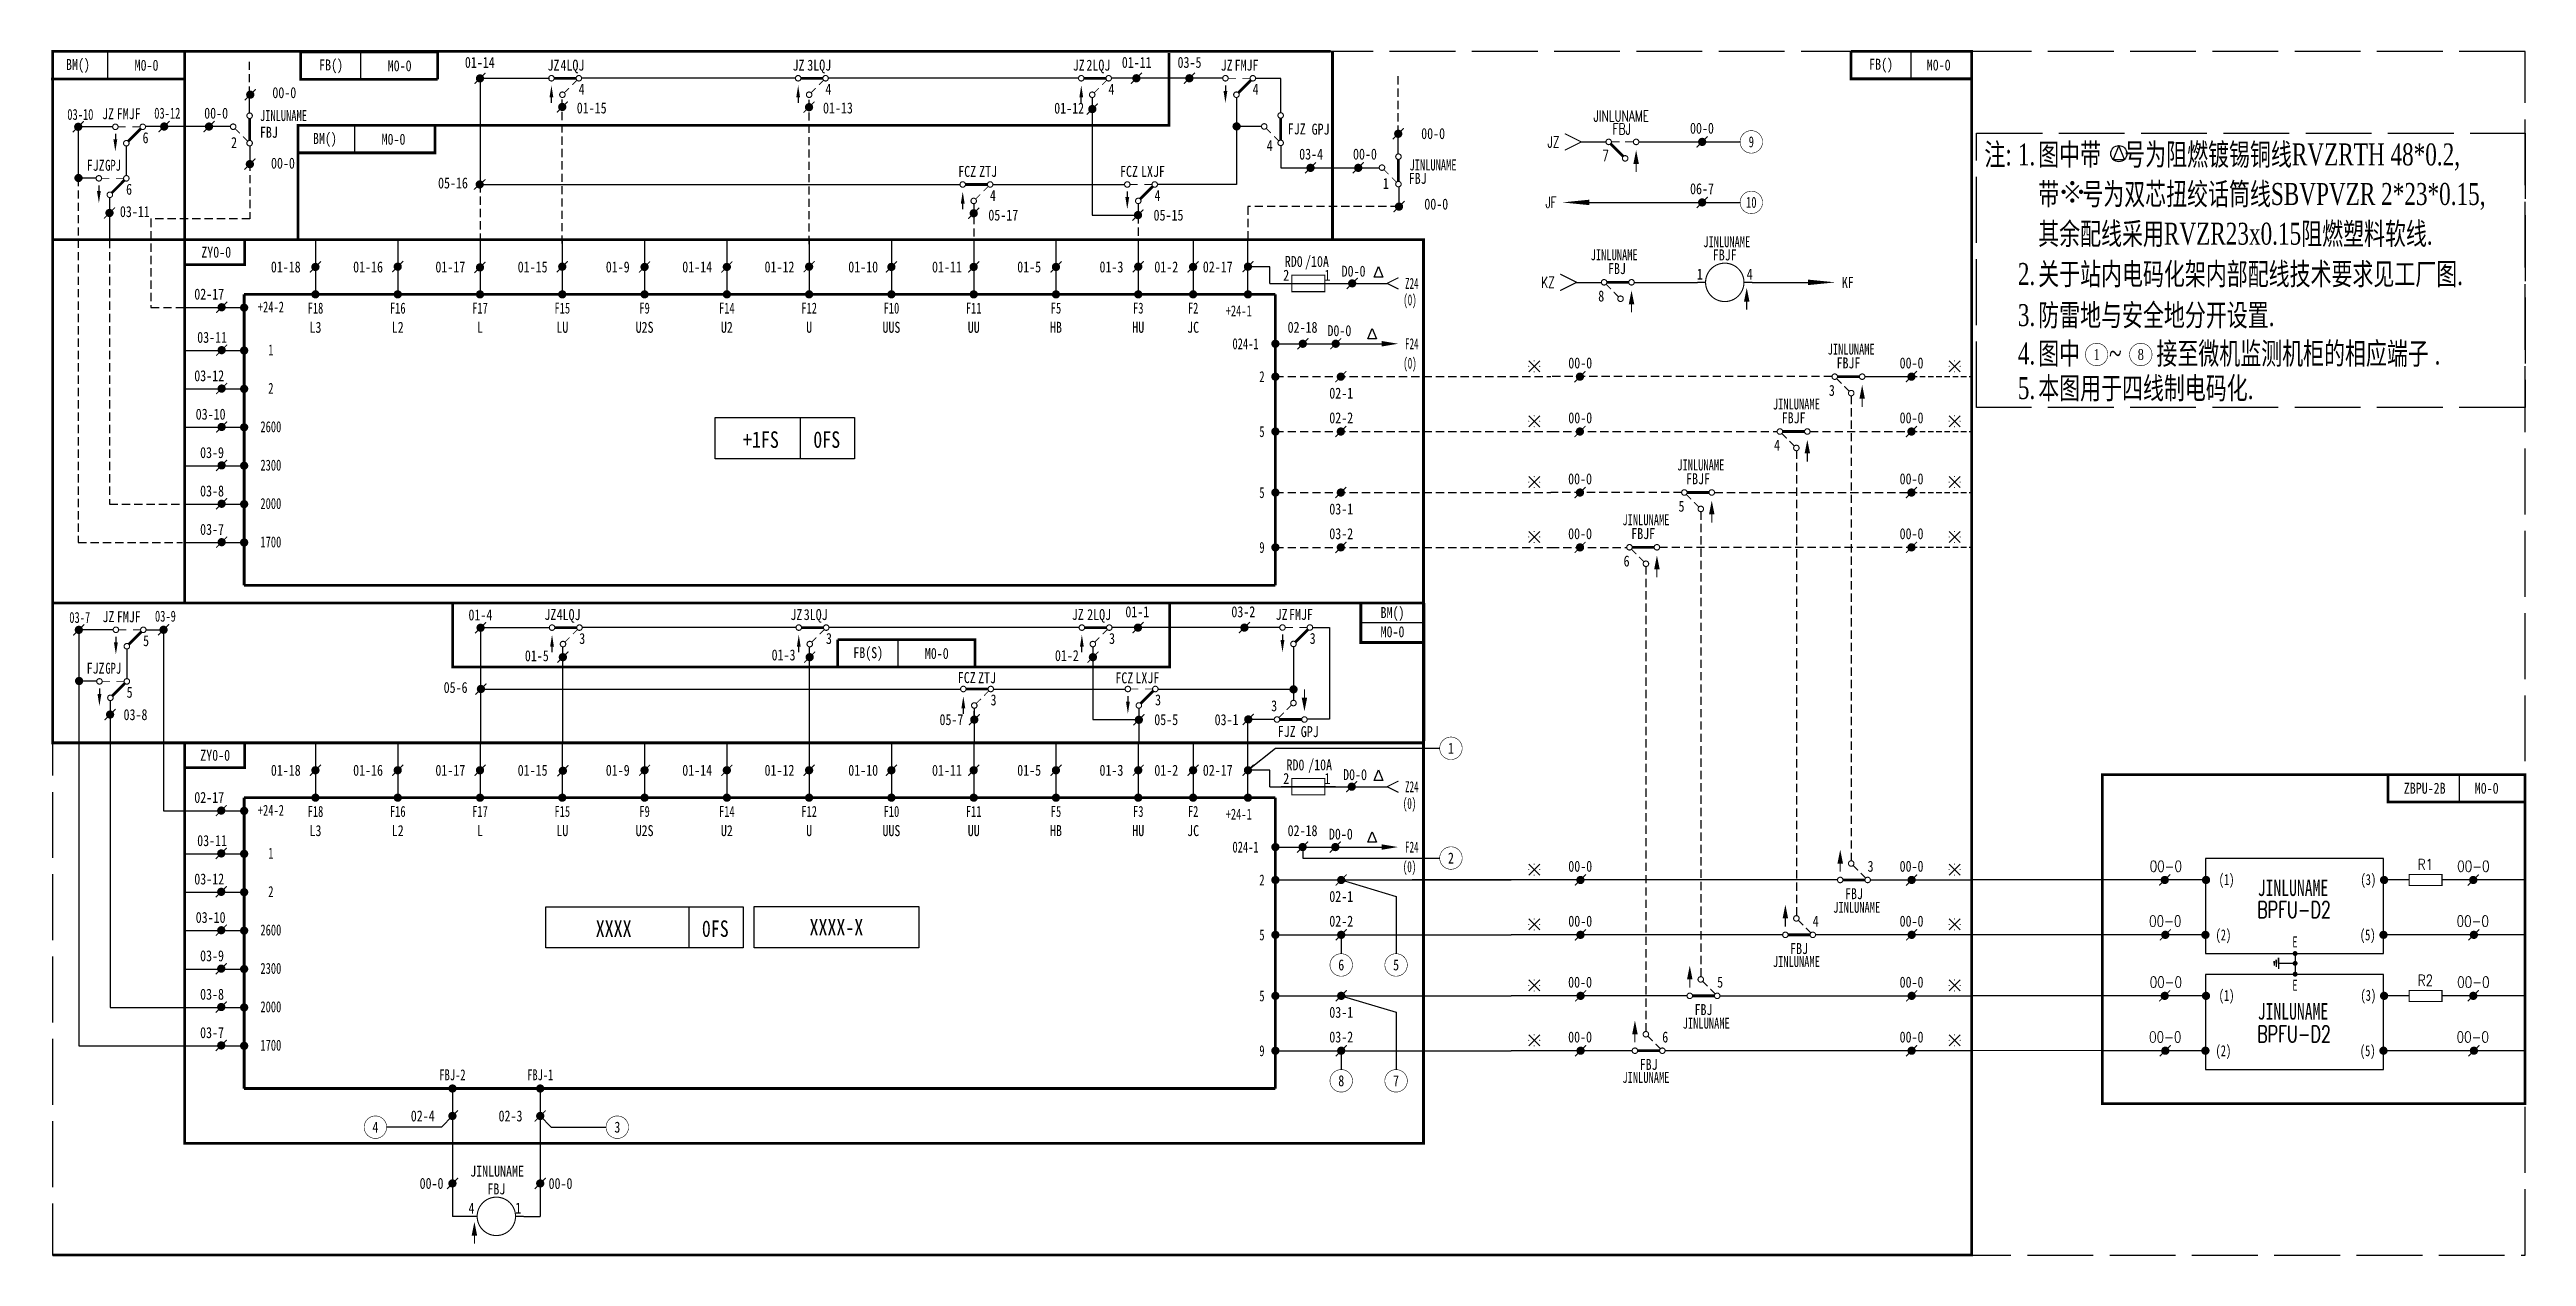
# Model space of a CAD drawing. Header units: millimetres. Extents: x -451 to 0, y -220 to 0.
import ezdxf
from ezdxf.enums import TextEntityAlignment as Align

# ---------------------------------------------------------------- set-up
doc = ezdxf.new("R2010")
doc.units = ezdxf.units.MM
doc.linetypes.add('ACAD_ISO02W100', pattern=[15, 12, -3])
doc.linetypes.add('DASHEDX2', pattern=[1.5, 1, -0.5])
for name, color, linetype in [('define', 7, 'Continuous'), ('hide', 7, 'Continuous'), ('tie', 7, 'Continuous')]:
    doc.layers.add(name, color=color, linetype=linetype)
doc.styles.add('CHINESE', font='TIMES.TTF', dxfattribs={"width": 0.7})
doc.styles.add('HZ', font='TXT', dxfattribs={"width": 0.7, "bigfont": 'HZTXT'})

msp = doc.modelspace()

# ---------------------------------------------------------------- texts
at = {"color": 4}
for s, width, p in [('BM()', 0.8, (-446.11, -2.54)), ('M0-0', 0.8, (-433.61, -2.54)), ('FB()', 0.8, (-399.97, -2.63)), ('M0-0', 0.8, (-387.47, -2.63)), ('FB()', 0.8, (-117.4, -2.5)), ('M0-0', 0.8, (-106.9, -2.5)), ('JINLUNAME', 0.7, (-408.65, -11.71)), ('BM()', 0.8, (-401.09, -16.03)), ('M0-0', 0.8, (-388.59, -16.03)), ('JINLUNAME', 0.7, (-199.09, -20.72)), ('ZY0-0', 0.8, (-420.91, -36.61)), ('JINLUNAME', 0.7, (-166.06, -37.09)), ('JINLUNAME', 0.7, (-145.54, -34.71)), ('JINLUNAME', 0.7, (-122.85, -54.29)), ('JINLUNAME', 0.7, (-132.85, -64.29)), ('JINLUNAME', 0.7, (-150.27, -75.4)), ('JINLUNAME', 0.7, (-160.27, -85.39))]:
    msp.add_text(s, height=2, dxfattribs=dict(at, width=width)).set_placement(p, align=Align.MIDDLE)
at = {"color": 7, "width": 0.8}
for s, height, p in [('01-14', 2, (-372.86, -3)), ('01-11', 2, (-253.1, -3)), ('03-5', 2, (-243.48, -3)), ('FBJ', 2, (-411.31, -15.75)), ('FBJ', 2, (-201.88, -24.15)), ('05-16', 2, (-377.75, -24.98)), ('06-7', 2, (-150.05, -26.03)), ('FBJF', 2, (-145.9, -38.1)), ('/10A', 2, (-220.24, -39.29)), ('FBJ', 2, (-165.56, -40.59)), ('L3', 2, (-402.82, -51.29)), ('L2', 2, (-387.82, -51.29)), ('L', 2, (-372.82, -51.29)), ('LU', 2, (-357.82, -51.29)), ('U2S', 2, (-342.82, -51.29)), ('U2', 2, (-327.82, -51.29)), ('U', 2, (-312.82, -51.29)), ('UUS', 2, (-297.82, -51.29)), ('UU', 2, (-282.82, -51.29)), ('HB', 2, (-267.82, -51.29)), ('HU', 2, (-252.82, -51.29)), ('JC', 2, (-242.82, -51.29)), ('FBJF', 2, (-123.35, -57.79)), ('02-1', 2, (-215.82, -63.29)), ('02-2', 2, (-215.82, -67.79)), ('FBJF', 2, (-133.35, -67.79)), ('+1FS', 3, (-321.61, -72.26)), ('FBJF', 2, (-150.77, -78.9)), ('03-1', 2, (-215.82, -84.41)), ('03-2', 2, (-215.82, -88.91)), ('FBJF', 2, (-160.77, -88.89)), ('GPJ', 2, (-221.56, -124.99)), ('/10A', 2, (-219.67, -131.03)), ('L3', 2, (-402.82, -143.03)), ('L2', 2, (-387.82, -143.03)), ('L', 2, (-372.82, -143.03)), ('LU', 2, (-357.82, -143.03)), ('U2S', 2, (-342.82, -143.03)), ('U2', 2, (-327.82, -143.03)), ('U', 2, (-312.82, -143.03)), ('UUS', 2, (-297.82, -143.03)), ('UU', 2, (-282.82, -143.03)), ('HB', 2, (-267.82, -143.03)), ('HU', 2, (-252.82, -143.03)), ('JC', 2, (-242.82, -143.03)), ('FBJ', 2, (-122.35, -154.53)), ('FBJ', 2, (-132.35, -164.53)), ('FBJ', 2, (-149.78, -175.65)), ('FBJ', 2, (-159.78, -185.65)), ('FBJ', 2, (-369.84, -208.34))]:
    msp.add_text(s, height=height, dxfattribs=at).set_placement(p, align=Align.CENTER)
at = {"color": 4, "width": 0.8}
for s, p in [('JZ', (-358.34, -3.51)), ('JZ', (-313.67, -3.51)), ('JZ', (-262.58, -3.51)), ('JZ', (-235.62, -3.51)), ('JZ', (-439.54, -12.36)), ('FJZ', (-222.29, -15.12)), ('FJZ', (-441.25, -21.76)), ('FCZ', (-282.38, -22.88)), ('FCZ', (-252.88, -22.88)), ('RD0', (-222.84, -39.29))]:
    msp.add_text(s, height=2, dxfattribs=at).set_placement(p, align=Align.RIGHT)
at = {"color": 7}
for s, width, p in [('4LQJ', 0.8, (-358.15, -3.51)), ('3LQJ', 0.8, (-313.16, -3.51)), ('2LQJ', 0.8, (-262.27, -3.51)), ('FMJF', 0.8, (-235.26, -3.51)), ('FMJF', 0.8, (-439.03, -12.36)), ('2', 0.8, (-418.2, -17.61)), ('GPJ', 0.7, (-441.15, -21.76)), ('ZTJ', 0.8, (-281.83, -22.88)), ('LXJF', 0.8, (-252.32, -22.88)), ('1', 0.8, (-208.24, -25.07)), ('01-18', 0.8, (-410.95, -40.29)), ('01-16', 0.8, (-395.95, -40.29)), ('01-17', 0.8, (-380.95, -40.29)), ('01-15', 0.8, (-365.95, -40.29)), ('01-9', 0.8, (-349.89, -40.29)), ('01-14', 0.8, (-335.95, -40.29)), ('01-12', 0.8, (-320.95, -40.29)), ('01-10', 0.8, (-305.69, -40.29)), ('01-11', 0.8, (-290.42, -40.29)), ('01-5', 0.8, (-274.89, -40.29)), ('01-3', 0.8, (-259.89, -40.29)), ('01-2', 0.8, (-249.89, -40.29)), ('02-17', 0.8, (-241.05, -40.29)), ('2', 0.8, (-226.39, -41.79)), ('4', 0.8, (-141.9, -41.6)), ('02-17', 0.8, (-424.91, -45.24)), ('03-11', 0.8, (-424.38, -53.12)), ('03-12', 0.8, (-424.91, -60.12)), ('3', 0.8, (-126.92, -62.79)), ('03-10', 0.8, (-424.65, -67.12)), ('03-9', 0.8, (-423.85, -74.12)), ('4', 0.8, (-136.92, -72.79)), ('03-8', 0.8, (-423.85, -81.12)), ('5', 0.8, (-154.34, -83.9)), ('03-7', 0.8, (-423.85, -88.12)), ('6', 0.8, (-164.34, -93.89)), ('FMJF', 0.8, (-439.02, -104.05)), ('4LQJ', 0.8, (-358.85, -103.65)), ('3LQJ', 0.8, (-313.8, -103.65)), ('2LQJ', 0.8, (-262.13, -103.65)), ('FMJF', 0.8, (-225.34, -103.63)), ('GPJ', 0.7, (-441.11, -113.44)), ('ZTJ', 0.8, (-282.02, -115.17)), ('LXJF', 0.8, (-253.34, -115.17)), ('3', 0.8, (-228.59, -120.28)), ('2', 0.8, (-226.39, -133.53)), ('4', 0.8, (-374.91, -211.84))]:
    msp.add_text(s, height=2, dxfattribs=dict(at, width=width)).set_placement(p)
at = {"color": 4, "width": 0.8}
for p in [(-406.32, -7.52), (-418.75, -11.26), (-209.32, -18.72), (-196.89, -14.98), (-406.57, -20.37), (-196.32, -27.83)]:
    msp.add_text('00-0', height=2, dxfattribs=at).set_placement(p, align=Align.MIDDLE_RIGHT)
at = {"color": 7}
for s, width, p in [('4', 0.8, (-354.3, -6.9)), ('4', 0.8, (-309.32, -6.9)), ('4', 0.8, (-257.71, -6.9)), ('4', 0.8, (-231.43, -6.9)), ('6', 0.8, (-433.8, -15.75)), ('9', 0.7, (-141.06, -16.5)), ('6', 0.8, (-436.8, -25.14)), ('4', 0.8, (-279.32, -26.26)), ('4', 0.8, (-249.32, -26.26)), ('10', 0.7, (-141.06, -27.53)), ('5', 0.8, (-433.7, -107.43)), ('3', 0.8, (-354.19, -107.03)), ('3', 0.8, (-309.21, -107.03)), ('3', 0.8, (-257.6, -107.03)), ('3', 0.8, (-221.03, -107.01)), ('5', 0.8, (-436.7, -116.83)), ('3', 0.8, (-279.21, -118.22)), ('3', 0.8, (-249.21, -118.22)), ('1', 0.8, (-195.82, -127.03)), ('ZBPU-2B', 0.8, (-18.3, -134.32)), ('2', 0.8, (-195.82, -147.03)), ('6', 0.8, (-215.82, -166.52)), ('5', 0.8, (-205.82, -166.52)), ('8', 0.8, (-215.82, -187.64)), ('7', 0.8, (-205.82, -187.64)), ('4', 0.8, (-391.89, -196.09)), ('3', 0.8, (-347.79, -196.09))]:
    msp.add_text(s, height=2, dxfattribs=dict(at, width=width)).set_placement(p, align=Align.MIDDLE)
at = {"color": 7, "lineweight": -2, "width": 0.7}
msp.add_text('03-10', height=2, dxfattribs=at).set_placement((-443.3, -11.49), align=Align.MIDDLE_RIGHT)
at = {"color": 7}
for s, width, p in [('03-12', 0.7, (-427.45, -11.26)), ('01-15', 0.8, (-349.74, -10.31)), ('01-13', 0.8, (-304.85, -10.31)), ('01-12', 0.8, (-262.7, -10.34)), ('03-4', 0.8, (-219.13, -18.72)), ('03-11', 0.8, (-433.03, -29.2)), ('05-17', 0.8, (-274.71, -29.84)), ('05-15', 0.8, (-244.59, -29.84)), ('02-18', 0.8, (-220.15, -50.29)), ('02-18', 0.8, (-220.15, -142.03))]:
    msp.add_text(s, height=2, dxfattribs=dict(at, width=width)).set_placement(p, align=Align.MIDDLE_RIGHT)
at = {"width": 0.8}
msp.add_text('GPJ', height=2, dxfattribs=at).set_placement((-217.95, -14.18), align=Align.MIDDLE_RIGHT)
at = {"color": 4, "style": 'HZ', "width": 0.7}
msp.add_text('JINLUNAME', height=2, dxfattribs=at).set_placement((-164.76, -12.78), align=Align.CENTER)
at = {"color": 7, "style": 'HZ', "width": 0.7}
msp.add_text('FBJ', height=2, dxfattribs=at).set_placement((-164.69, -15.13), align=Align.CENTER)
at = {"color": 4}
for s, height, width, p in [('00-0', 2, 0.8, (-150.06, -15)), ('D0-0', 2, 0.8, (-213.57, -41.06)), ('(0)', 2, 0.6, (-203.29, -46.3)), ('D0-0', 2, 0.8, (-216.15, -51.9)), ('(0)', 2, 0.6, (-203.29, -57.84)), ('00-0', 2, 0.8, (-172.25, -57.79)), ('00-0', 2, 0.8, (-111.85, -57.79)), ('00-0', 2, 0.8, (-172.25, -67.79)), ('00-0', 2, 0.8, (-111.85, -67.79)), ('0FS', 3, 0.8, (-309.61, -72.26)), ('00-0', 2, 0.8, (-172.28, -78.91)), ('00-0', 2, 0.8, (-111.85, -78.91)), ('00-0', 2, 0.8, (-172.28, -88.91)), ('00-0', 2, 0.8, (-111.85, -88.91))]:
    msp.add_text(s, height=height, dxfattribs=dict(at, width=width)).set_placement(p, align=Align.CENTER)
at = {"width": 0.8}
msp.add_text('4', height=2, dxfattribs=at).set_placement((-228.86, -17.18), align=Align.MIDDLE)
at = {"color": 7, "style": 'HZ', "width": 0.7}
for s, p in [('JZ', (-176.06, -17.5)), ('7', (-167.06, -20)), ('JF', (-176.56, -28.53)), ('KZ', (-176.9, -43.1))]:
    msp.add_text(s, height=2, dxfattribs=at).set_placement(p, align=Align.RIGHT)
at = {"color": 7}
for s, width, p in [('1', 0.8, (-217.79, -41.79)), ('1', 0.8, (-149.9, -41.6)), ('Z24', 0.6, (-201.73, -43.29)), ('KF', 0.8, (-122.38, -43.1)), ('F24', 0.6, (-201.73, -54.29)), ('1', 0.8, (-217.79, -133.53)), ('Z24', 0.6, (-201.73, -135.03)), ('F24', 0.6, (-201.73, -146.03)), ('3', 0.8, (-118.78, -149.53)), ('4', 0.8, (-128.78, -159.53)), ('5', 0.8, (-146.21, -170.65)), ('6', 0.8, (-156.21, -180.65)), ('1', 0.8, (-365.31, -211.84))]:
    msp.add_text(s, height=2, dxfattribs=dict(at, width=width)).set_placement(p, align=Align.RIGHT)
at = {"color": 7, "linetype": 'ACAD_ISO02W100', "width": 0.8}
msp.add_text('8', height=2, dxfattribs=at).set_placement((-168.97, -45.59))
at = {"color": 3, "width": 0.8}
for s, p in [('JZ', (-439.47, -104.03)), ('JZ', (-358.91, -103.63)), ('JZ', (-314.06, -103.65)), ('JZ', (-262.76, -103.63)), ('JZ', (-225.6, -103.63)), ('FJZ', (-441.27, -113.42)), ('FCZ', (-282.45, -115.14)), ('FCZ', (-253.73, -115.19)), ('FJZ', (-224.12, -124.95)), ('RD0', (-222.53, -131.06))]:
    msp.add_text(s, height=2, dxfattribs=at).set_placement(p, align=Align.RIGHT)
at = {"color": 3}
for s, height, width, p in [('BM()', 2, 0.8, (-206.47, -102.44)), ('FB(S)', 2, 0.8, (-302.05, -109.75)), ('JINLUNAME', 3, 0.7, (-42.31, -152.47)), ('JINLUNAME', 2, 0.7, (-121.85, -156.03)), ('JINLUNAME', 2, 0.7, (-132.85, -165.91)), ('JINLUNAME', 3, 0.7, (-42.31, -175)), ('JINLUNAME', 2, 0.7, (-149.28, -177.15)), ('JINLUNAME', 2, 0.7, (-160.27, -187.03))]:
    msp.add_text(s, height=height, dxfattribs=dict(at, width=width)).set_placement(p, align=Align.MIDDLE)
at = {"color": 5, "width": 0.8}
for s, p in [('M0-0', (-206.47, -105.8)), ('M0-0', (-289.55, -109.75)), ('ZY0-0', (-421.1, -128.31)), ('M0-0', (-7, -134.32))]:
    msp.add_text(s, height=2, dxfattribs=at).set_placement(p, align=Align.MIDDLE)
at = {"color": 3, "width": 0.8}
for s, p in [('01-18', (-410.95, -132.03)), ('01-16', (-395.95, -132.03)), ('01-9', (-349.89, -132.03)), ('01-14', (-335.95, -132.03)), ('01-10', (-305.69, -132.03)), ('01-5', (-274.89, -132.03)), ('01-2', (-249.89, -132.03)), ('03-11', (-424.38, -144.85)), ('03-12', (-424.91, -151.85)), ('03-10', (-424.65, -158.85)), ('03-9', (-423.85, -165.85))]:
    msp.add_text(s, height=2, dxfattribs=at).set_placement(p)
at = {"color": 3}
for s, width, p in [('D0-0', 0.8, (-213.3, -132.83)), ('(0)', 0.6, (-203.37, -138.07)), ('D0-0', 0.8, (-215.89, -143.66)), ('(0)', 0.6, (-203.37, -149.61)), ('JINLUNAME', 0.8, (-369.71, -205.1))]:
    msp.add_text(s, height=2, dxfattribs=dict(at, width=width)).set_placement(p, align=Align.CENTER)
at = {"color": 3, "style": 'HZ', "width": 0.8}
for s, p in [('R1', (-18.18, -149.21)), ('00-0', (-9.43, -149.53)), ('00-0', (-9.54, -159.53)), ('R2', (-18.18, -170.32)), ('00-0', (-9.43, -170.65)), ('00-0', (-9.54, -180.65))]:
    msp.add_text(s, height=2, dxfattribs=at).set_placement(p, align=Align.CENTER)
at = {"color": 7, "width": 0.7}
for s, p in [('(1)', (-55.85, -150.95)), ('(3)', (-30.01, -150.95)), ('(2)', (-56.43, -161.03)), ('E', (-42.44, -162.31)), ('(5)', (-30.12, -161.03)), ('(1)', (-55.85, -172.06)), ('E', (-42.44, -170.23)), ('(3)', (-30.01, -172.06)), ('(2)', (-56.43, -182.15)), ('(5)', (-30.12, -182.15))]:
    msp.add_text(s, height=2, dxfattribs=at).set_placement(p, align=Align.MIDDLE_LEFT)
at = {"color": 7, "style": 'HZ', "width": 0.7}
for p in [(-42.11, -156.43), (-42.11, -179.11)]:
    msp.add_text('BPFU-D2', height=3, dxfattribs=at).set_placement(p, align=Align.MIDDLE)
at = {"color": 6, "width": 0.8}
for s, p in [('XXXX', (-348.46, -161.4)), ('0FS', (-329.93, -161.4))]:
    msp.add_text(s, height=3, dxfattribs=at).set_placement(p, align=Align.CENTER)
msp.add_text('XXXX-X', height=3, dxfattribs=at).set_placement((-307.85, -159.64), align=Align.MIDDLE)
at = {"layer": 'tie', "color": 3, "lineweight": -2, "width": 0.7}
msp.add_text('03-7', height=2, dxfattribs=at).set_placement((-443.89, -103.18), align=Align.MIDDLE_RIGHT)
at = {"layer": 'tie', "color": 3}
for s, width, p in [('03-9', 0.7, (-428.27, -102.94)), ('01-5', 0.8, (-360.29, -110.16)), ('01-3', 0.8, (-315.31, -110.01)), ('01-2', 0.8, (-263.66, -110.13)), ('03-8', 0.8, (-433.45, -120.89)), ('05-7', 0.8, (-284.7, -121.8)), ('05-5', 0.8, (-245.55, -121.8)), ('03-1', 0.8, (-234.55, -121.81))]:
    msp.add_text(s, height=2, dxfattribs=dict(at, width=width)).set_placement(p, align=Align.MIDDLE_RIGHT)
at = {"layer": 'tie', "color": 3, "width": 0.8}
for s, p in [('01-4', (-372.75, -103.71)), ('01-1', (-252.99, -103.14)), ('03-2', (-233.67, -103.14)), ('05-6', (-377.27, -116.94)), ('00-0', (-172.25, -149.53)), ('00-0', (-111.85, -149.53)), ('02-1', (-215.82, -155.03)), ('02-2', (-215.82, -159.53)), ('00-0', (-172.25, -159.53)), ('00-0', (-111.85, -159.53)), ('00-0', (-172.28, -170.65)), ('00-0', (-111.85, -170.65)), ('03-1', (-215.82, -176.15)), ('03-2', (-215.82, -180.65)), ('00-0', (-172.28, -180.65)), ('00-0', (-111.85, -180.65))]:
    msp.add_text(s, height=2, dxfattribs=at).set_placement(p, align=Align.CENTER)
for s, p in [('01-17', (-380.95, -132.03)), ('01-15', (-365.95, -132.03)), ('01-12', (-320.95, -132.03)), ('01-11', (-290.42, -132.03)), ('01-3', (-259.89, -132.03)), ('02-17', (-241.05, -132.03)), ('02-17', (-424.91, -136.98)), ('03-8', (-423.85, -172.85)), ('03-7', (-423.85, -179.85)), ('00-0', (-360.32, -207.35))]:
    msp.add_text(s, height=2, dxfattribs=at).set_placement(p)
at = {"layer": 'tie', "color": 3, "style": 'HZ', "width": 0.8}
for p in [(-65.49, -149.53), (-65.6, -159.53), (-65.49, -170.65), (-65.6, -180.65)]:
    msp.add_text('00-0', height=2, dxfattribs=at).set_placement(p, align=Align.CENTER)
at = {"layer": 'tie', "color": 3, "width": 0.8}
for s, p in [('02-4', (-385.44, -194.04)), ('02-3', (-369.44, -194.04))]:
    msp.add_text(s, height=2, dxfattribs=at).set_placement(p, align=Align.MIDDLE_LEFT)
msp.add_text('00-0', height=2, dxfattribs=at).set_placement((-379.48, -207.33), align=Align.RIGHT)

# ---------------------------------------------------------------- blocks, each defined once
blk = doc.blocks.new('JS')
at = {"const_width": 0.75}
blk.add_lwpolyline([(-0.375, 0, -1), (0.375, 0, -1)], format="xyb", close=True, dxfattribs=at)
at = {"width": 0.7}
blk.add_attdef('Z20', text='', height=2, dxfattribs=at).set_placement((0, 1.5), align=Align.CENTER)
blk = doc.blocks.new('JTX')
at = {"const_width": 0.2}
blk.add_lwpolyline([(0, -2.5), (0, -4)], dxfattribs=at)
blk.add_solid([(-0.5, -2.5), (0.5, -2.5), (0, 0)])
blk = doc.blocks.new('JY')
at = {"const_width": 0.75}
blk.add_lwpolyline([(0.375, 0, -1), (-0.375, 0, -1)], format="xyb", close=True, dxfattribs=at)
at = {"width": 0.7}
blk.add_attdef('Z20', text='', height=2, dxfattribs=at).set_placement((1.5, 0), align=Align.MIDDLE_LEFT)
blk = doc.blocks.new('JX')
at = {"const_width": 0.75}
blk.add_lwpolyline([(-0.375, 0, 1), (0.375, 0, 1)], format="xyb", close=True, dxfattribs=at)
at = {"width": 0.7}
blk.add_attdef('Z20', text='', height=2, dxfattribs=at).set_placement((0, -3.5), align=Align.CENTER)
blk = doc.blocks.new('conti_2')
for points in [[(-0.95, 0, 0.1, 0.1, 1), (-1.05, 0, 0.1, 0.1, 1)], [(0.05, 1, 0.1, 0.1, 1), (-0.05, 1, 0.1, 0.1, 1)], [(1.05, 0, 0.1, 0.1, 1), (0.95, 0, 0.1, 0.1, 1)], [(0.05, -1, 0.1, 0.1, 1), (-0.05, -1, 0.1, 0.1, 1)]]:
    blk.add_lwpolyline(points, format="xyseb", close=True)
for points in [[(-1, -1), (1, 1)], [(1, -1), (-1, 1)]]:
    blk.add_lwpolyline(points)
blk.add_attdef('1', text='', height=2).set_placement((2.27, 0.09), align=Align.MIDDLE)
blk = doc.blocks.new('D1')
at = {"const_width": 0.2}
for points in [[(0, 0.5, -1), (0, -0.5, -1), (0, 0.5)], [(5, 0.5, -1), (5, -0.5, -1), (5, 0.5)], [(3, -2.5, -1), (3, -3.5, -1), (3, -2.5)]]:
    blk.add_lwpolyline(points, format="xyb", dxfattribs=at)
for points, const_width in [([(4.5, 0), (0.5, 0)], 0.5), ([(1.25, -1.25), (0.31, -0.31)], 0.2), ([(2.68, -2.68), (1.75, -1.75)], 0.2)]:
    blk.add_lwpolyline(points, dxfattribs=dict(const_width=const_width))
blk = doc.blocks.new('X')
at = {"const_width": 0.219}
for points in [[(-0.96, -0.08, 1), (-0.81, 0.08, 1)], [(-0.08, 0.81, 1), (0.08, 0.96, 1)], [(0.81, -0.08, 1), (0.96, 0.08, 1)], [(-0.08, -0.96, 1), (0.08, -0.81, 1)]]:
    blk.add_lwpolyline(points, format="xyb", close=True, dxfattribs=at)
at = {"const_width": 0.125}
for points in [[(-0.66, 0.66), (0.66, -0.66)], [(-0.66, -0.66), (0.66, 0.66)]]:
    blk.add_lwpolyline(points, dxfattribs=at)
blk = doc.blocks.new('dmh_circuit_note_0000_0')
at = {"const_width": 0.1}
for points in [[(19.84, 9.63, 1), (23.94, 9.63, 1)], [(27.89, 9.63, 1), (31.99, 9.63, 1)]]:
    blk.add_lwpolyline(points, format="xyb", close=True, dxfattribs=at)
at = {"layer": 'define'}
for p, q in [((25.94, 47.71), (24.9, 45.2)), ((24.9, 45.2), (26.98, 45.2)), ((26.98, 45.2), (25.94, 47.71))]:
    blk.add_line(p, q, dxfattribs=at)
blk.add_circle((25.94, 46.24), 1.47, dxfattribs=at)
at = {"layer": 'hide', "linetype": 'ACAD_ISO02W100'}
blk.add_lwpolyline([(0, 50), (100, 50), (100, 0), (0, 0)], close=True, dxfattribs=at)
at = {"xscale": 1.799999999999955, "yscale": 1.800000000000011, "zscale": 1.799999999999997}
blk.add_blockref('X', (17.46, 39.28), dxfattribs=at)
at = {"style": 'CHINESE', "width": 0.7}
for s, p in [('注:', (1.43, 44.1)), ('1.', (7.53, 44.1)), ('图中带    号为阻燃镀锡铜线RVZRTH 48*0.2,', (11.24, 44.1)), ('带    号为双芯扭绞话筒线SBVPVZR 2*23*0.15,', (11.24, 36.89)), ('其余配线采用RVZR23x0.15阻燃塑料软线.', (11.24, 29.65)), ('2.', (7.53, 22.31)), ('关于站内电码化架内部配线技术要求见工厂图.', (11.24, 22.31)), ('3.', (7.53, 14.82)), ('防雷地与安全地分开设置.', (11.24, 14.82)), ('4.', (7.53, 7.82)), ('图中     ~      接至微机监测机柜的相应端子 .', (11.24, 7.82)), ('5.', (7.53, 1.51)), ('本图用于四线制电码化.', (11.24, 1.51))]:
    blk.add_text(s, height=4, dxfattribs=at).set_placement(p)
at = {"style": 'CHINESE', "width": 0.75}
for s, p in [('1', (21.89, 9.63)), ('8', (29.94, 9.63))]:
    blk.add_text(s, height=2, dxfattribs=at).set_placement(p, align=Align.MIDDLE)

# ---------------------------------------------------------------- linework, layer by layer
at = {"color": 7}
for p, q in [((-440.66, -5), (-440.66, 0)), ((-111.9, -5), (-111.9, 0)), ((-394.52, -5.09), (-394.52, -0.09)), ((-247.21, -0.31), (-247.21, -13.49)), ((-395.64, -18.49), (-395.64, -13.49)), ((-247.21, -13.49), (-377.73, -13.49)), ((-172.06, -16.5), (-167.56, -16.5)), ((-161.56, -16.5), (-150.06, -16.5)), ((-150.06, -16.5), (-143.06, -16.5)), ((-372.76, -24.26), (-285.32, -24.26)), ((-279.32, -24.26), (-255.32, -24.26)), ((-252.82, -27.77), (-252.82, -30.03)), ((-171.06, -27.53), (-143.06, -27.53)), ((-402.82, -34.29), (-402.82, -44.29)), ((-387.82, -34.29), (-387.82, -44.29)), ((-372.82, -34.29), (-372.82, -44.29)), ((-357.82, -34.29), (-357.82, -44.29)), ((-342.82, -34.29), (-342.82, -44.29)), ((-327.82, -34.29), (-327.82, -44.29)), ((-312.82, -34.29), (-312.82, -44.29)), ((-297.82, -34.29), (-297.82, -44.29)), ((-282.82, -34.29), (-282.82, -44.29)), ((-267.82, -34.29), (-267.82, -44.29)), ((-252.82, -34.29), (-252.82, -44.29)), ((-242.82, -34.29), (-242.82, -44.29)), ((-232.82, -44.29), (-232.82, -34.29)), ((-228.82, -39.29), (-232.82, -39.29)), ((-228.82, -42.29), (-228.82, -39.29)), ((-228.82, -42.29), (-207.45, -42.29)), ((-172.9, -42.1), (-168.4, -42.1)), ((-162.4, -42.1), (-150.9, -42.1)), ((-227.82, -53.29), (-208.45, -53.29)), ((-227.82, -59.29), (-227.82, -59.29)), ((-329.97, -66.76), (-304.54, -66.76)), ((-329.97, -74.26), (-329.97, -66.76)), ((-314.45, -66.76), (-314.45, -74.26)), ((-304.54, -66.76), (-304.54, -74.26)), ((-227.82, -69.29), (-227.82, -69.29)), ((-304.54, -74.26), (-329.97, -74.26)), ((-227.82, -80.41), (-227.82, -80.41)), ((-227.82, -90.41), (-227.82, -90.41)), ((-296.6, -112.21), (-296.6, -107.21)), ((-224.53, -108.52), (-224.53, -118.31)), ((-372.66, -116.22), (-285.21, -116.22)), ((-279.21, -116.22), (-255.21, -116.22)), ((-249.21, -116.22), (-224.53, -116.22)), ((-282.71, -119.73), (-282.71, -126.03)), ((-282.71, -121.8), (-282.71, -120.23)), ((-252.71, -119.73), (-252.71, -120.58)), ((-252.71, -120.23), (-252.71, -126.03)), ((-402.82, -126.03), (-402.82, -136.03)), ((-387.82, -126.03), (-387.82, -136.03)), ((-372.82, -126.03), (-372.82, -136.03)), ((-357.82, -126.03), (-357.82, -136.03)), ((-342.82, -126.03), (-342.82, -136.03)), ((-327.82, -126.03), (-327.82, -136.03)), ((-312.82, -126.03), (-312.82, -136.03)), ((-297.82, -126.03), (-297.82, -136.03)), ((-282.82, -126.03), (-282.82, -136.03)), ((-267.82, -126.03), (-267.82, -136.03)), ((-252.82, -126.03), (-252.82, -136.03)), ((-242.82, -126.03), (-242.82, -136.03)), ((-232.82, -136.03), (-232.82, -126.03)), ((-232.82, -131.03), (-227.82, -127.03)), ((-227.82, -127.03), (-197.82, -127.03)), ((-228.82, -131.03), (-232.82, -131.03)), ((-228.82, -134.03), (-228.82, -131.03)), ((-228.82, -134.03), (-207.45, -134.03)), ((-227.82, -145.03), (-208.45, -145.03)), ((-222.82, -145.03), (-222.82, -147.03)), ((-222.82, -147.03), (-197.82, -147.03)), ((-227.82, -151.03), (-227.82, -151.03)), ((-227.82, -151.03), (-184.82, -151.03)), ((-215.82, -151.03), (-205.82, -154.03)), ((-125.35, -151.03), (-184.82, -151.03)), ((-119.35, -151.03), (-100.85, -151.03)), ((-360.85, -155.9), (-324.85, -155.9)), ((-360.85, -163.4), (-360.85, -155.9)), ((-334.77, -155.9), (-334.77, -163.4)), ((-324.85, -155.9), (-324.85, -163.4)), ((-205.82, -154.03), (-205.82, -164.52)), ((-227.82, -161.03), (-227.82, -161.03)), ((-227.82, -161.03), (-184.82, -161.03)), ((-215.82, -161.03), (-215.82, -164.52)), ((-135.35, -161.03), (-184.82, -161.03)), ((-100.85, -161.03), (-129.35, -161.03)), ((-324.85, -163.4), (-360.85, -163.4)), ((-227.82, -172.15), (-227.82, -172.15)), ((-227.82, -172.15), (-184.82, -172.15)), ((-215.82, -172.15), (-205.82, -175.15)), ((-205.82, -175.15), (-205.82, -185.64)), ((-152.78, -172.15), (-184.82, -172.15)), ((-146.78, -172.15), (-100.9, -172.15)), ((-227.82, -182.15), (-227.82, -182.15)), ((-227.82, -182.15), (-184.82, -182.15)), ((-215.82, -182.15), (-215.82, -185.64)), ((-162.78, -182.15), (-184.82, -182.15)), ((-100.85, -182.15), (-156.78, -182.15)), ((-377.84, -189.04), (-377.84, -203.04)), ((-361.84, -189.04), (-361.84, -203.04)), ((-377.84, -194.04), (-379.84, -196.09)), ((-361.84, -194.04), (-359.84, -196.09)), ((-379.84, -196.09), (-389.84, -196.09)), ((-359.84, -196.09), (-349.84, -196.09)), ((-377.84, -203.04), (-377.84, -212.34)), ((-361.84, -203.04), (-361.84, -212.34)), ((-374.84, -212.34), (-377.84, -212.34)), ((-364.84, -212.34), (-361.84, -212.34))]:
    msp.add_line(p, q, dxfattribs=at)
at = {"linetype": 'DASHEDX2', "ltscale": 1.5}
for p, q in [((-414.84, -7.89), (-414.84, -1.31)), ((-205.41, -15.01), (-205.41, -4.48)), ((-357.82, -35.04), (-357.82, -8.32)), ((-312.84, -35.11), (-312.84, -8.32)), ((-372.82, -24.21), (-372.82, -34.42)), ((-282.82, -27.77), (-282.82, -34.07)), ((-252.82, -29.85), (-252.82, -34.07))]:
    msp.add_line(p, q, dxfattribs=at)
for p, q in [((-315.29, -4.9), (-354.3, -4.9)), ((-263.71, -4.9), (-309.33, -4.9)), ((-237.43, -4.9), (-257.71, -4.9)), ((-414.77, -17.19), (-414.77, -20.55)), ((-205.34, -24.65), (-205.34, -28.28)), ((-140.9, -42.1), (-130.71, -42.1)), ((-426.6, -46.71), (-415.63, -46.71)), ((-426.66, -54.52), (-415.63, -54.52)), ((-426.66, -61.52), (-415.63, -61.52)), ((-426.66, -68.52), (-415.63, -68.52)), ((-426.66, -75.52), (-415.63, -75.52)), ((-426.66, -82.52), (-415.63, -82.52)), ((-426.66, -89.52), (-415.63, -89.52)), ((-315.18, -105.03), (-354.2, -105.03)), ((-263.6, -105.03), (-309.22, -105.03)), ((-226.95, -105.03), (-257.6, -105.03)), ((-200.71, -104.14), (-212.24, -104.14)), ((-357.71, -126.12), (-357.71, -108.46)), ((-312.73, -126.12), (-312.73, -108.46)), ((-11.98, -136.82), (-11.98, -131.82)), ((-426.6, -138.44), (-415.63, -138.44)), ((-426.66, -146.26), (-415.63, -146.26)), ((-426.66, -153.26), (-415.63, -153.26)), ((-184.82, -151.03), (-202.87, -151.03)), ((-77.05, -151.03), (-100.85, -151.03)), ((-58.14, -151.03), (-77.1, -151.03)), ((-21.08, -151.03), (-25.69, -151.03)), ((0, -151.03), (-15.16, -151.03)), ((-426.66, -160.26), (-415.63, -160.26)), ((-77.05, -161.03), (-100.85, -161.03)), ((-58.18, -161.03), (-77.05, -161.03)), ((0, -161.03), (-25.8, -161.03)), ((-45.74, -165.83), (-45.74, -166.62)), ((-45.74, -166.22), (-45.74, -165.83)), ((-45.74, -166.23), (-45.74, -166.62)), ((-45.35, -165.58), (-45.35, -166.88)), ((-45.35, -166.22), (-45.35, -165.58)), ((-45.35, -166.23), (-45.35, -166.88)), ((-44.96, -165.23), (-44.96, -167.23)), ((-44.96, -166.23), (-44.96, -165.23)), ((-44.96, -166.23), (-44.96, -167.23)), ((-41.92, -166.23), (-44.96, -166.23)), ((-41.92, -164.44), (-41.92, -168.24)), ((-426.66, -167.26), (-415.63, -167.26)), ((-426.66, -174.26), (-415.63, -174.26)), ((-77.05, -172.15), (-100.85, -172.15)), ((-58.14, -172.15), (-77.1, -172.15)), ((-21.08, -172.15), (-25.69, -172.15)), ((0, -172.15), (-15.16, -172.15)), ((-426.66, -181.26), (-415.63, -181.26)), ((-77.05, -182.15), (-100.85, -182.14)), ((-58.18, -182.15), (-77.05, -182.15)), ((0, -182.15), (-25.8, -182.15))]:
    msp.add_line(p, q)
at = {"color": 7, "linetype": 'DASHEDX2', "ltscale": 1.5}
for p, q in [((-227.82, -59.29), (-177.59, -59.29)), ((-126.35, -59.29), (-177.59, -59.29)), ((-122.85, -62.81), (-122.85, -147.53)), ((-227.82, -69.29), (-177.59, -69.29)), ((-177.59, -69.29), (-136.35, -69.29)), ((-132.85, -72.76), (-132.85, -157.53)), ((-227.82, -80.41), (-177.59, -80.41)), ((-153.77, -80.41), (-177.59, -80.41)), ((-150.28, -83.88), (-150.28, -168.65)), ((-227.82, -90.41), (-177.59, -90.41)), ((-177.59, -90.41), (-163.77, -90.41)), ((-160.28, -93.88), (-160.28, -178.65))]:
    msp.add_line(p, q, dxfattribs=at)
at = {"color": 7}
for points, const_width in [([(-100.9, 0), (-100.9, -219.4), (-450.73, -219.4)], 0.5), ([(-426.66, 0.08), (-426.66, -34.34)], 0.5), ([(-405.52, -0.09), (-380.52, -0.09), (-380.52, -5.09)], 0.5), ([(-405.52, -0.09), (-405.52, -5.09), (-380.52, -5.09)], 0.5), ([(-217.41, 0.08), (-217.41, -34.34)], 0.5), ([(-122.9, 0), (-100.9, 0), (-100.9, -5)], 0.5), ([(-122.9, 0), (-122.9, -5), (-100.9, -5)], 0.5), ([(-247.21, -0.31), (-247.21, -13.49), (-406.01, -13.49), (-406.01, -34.34)], 0.5), ([(-359.3, -4.9), (-355.3, -4.9)], 0.5), ([(-356.6, -6.7), (-357.45, -7.54)], 0.15), ([(-355.15, -5.25), (-356, -6.1)], 0.15), ([(-314.32, -4.9), (-310.32, -4.9)], 0.5), ([(-311.62, -6.7), (-312.46, -7.54)], 0.15), ([(-310.17, -5.25), (-311.02, -6.1)], 0.15), ([(-262.71, -4.9), (-258.71, -4.9)], 0.5), ([(-260.01, -6.7), (-260.86, -7.54)], 0.15), ([(-258.56, -5.25), (-259.41, -6.1)], 0.15), ([(-236.43, -4.9), (-235.03, -4.9)], 0.15), ([(-232.28, -5.25), (-234.58, -7.54)], 0.5), ([(-233.83, -4.9), (-232.43, -4.9)], 0.15), ([(-377.73, -13.49), (-406.01, -13.49), (-406.01, -34.36)], 0.5), ([(-381.01, -13.49), (-406.01, -13.49), (-406.01, -18.49)], 0.5), ([(-381.01, -13.49), (-381.01, -18.49), (-406.01, -18.49)], 0.5), ([(-438.8, -13.75), (-437.4, -13.75)], 0.15), ([(-434.66, -14.1), (-436.95, -16.39)], 0.5), ([(-436.2, -13.75), (-434.8, -13.75)], 0.15), ([(-175.06, -18), (-172.06, -16.5), (-175.06, -15)], 0.2), ([(-166.79, -16.77), (-164.41, -19.14)], 0.5), ([(-166.56, -16.5), (-165.06, -16.5)], 0.2), ([(-164.06, -16.5), (-162.56, -16.5)], 0.2), ([(-151.02, -17.5), (-149.02, -15.5)], 0.2), ([(-162.06, -20.5), (-162.06, -22)], 0.2), ([(-441.8, -23.14), (-440.4, -23.14)], 0.15), ([(-437.66, -23.49), (-439.95, -25.79)], 0.5), ([(-439.2, -23.14), (-437.8, -23.14)], 0.15), ([(-284.32, -24.26), (-280.32, -24.26)], 0.5), ([(-281.62, -26.06), (-282.47, -26.9)], 0.15), ([(-280.17, -24.61), (-281.02, -25.46)], 0.15), ([(-254.32, -24.26), (-252.92, -24.26)], 0.15), ([(-250.17, -24.61), (-252.47, -26.9)], 0.5), ([(-251.72, -24.26), (-250.32, -24.26)], 0.15), ([(-151.02, -28.53), (-149.02, -26.53)], 0.2), ([(-415.72, -34.34), (-415.72, -38.86), (-426.59, -38.86)], 0.5), ([(-175.9, -43.6), (-172.9, -42.1), (-175.9, -40.6)], 0.2), ([(-167.58, -42.41), (-166.65, -43.34)], 0.2), ([(-163.4, -42.09), (-167.4, -42.09)], 0.5), ([(-166.15, -43.84), (-165.21, -44.79)], 0.2), ([(-149.4, -42.1), (-150.9, -42.1)], 0.2), ([(-142.4, -42.1), (-140.9, -42.1)], 0.2), ([(-162.9, -46.09), (-162.9, -47.59)], 0.2), ([(-141.9, -45.6), (-141.9, -47.1)], 0.2), ([(-173.3, -60.29), (-171.3, -58.29)], 0.2), ([(-112.87, -60.29), (-110.87, -58.29)], 0.2), ([(-125.53, -59.61), (-124.6, -60.54)], 0.2), ([(-121.35, -59.29), (-125.35, -59.29)], 0.5), ([(-124.1, -61.04), (-123.16, -61.98)], 0.2), ([(-120.85, -63.29), (-120.85, -64.79)], 0.2), ([(-173.3, -70.29), (-171.3, -68.29)], 0.2), ([(-135.53, -69.61), (-134.6, -70.54)], 0.2), ([(-131.35, -69.29), (-135.35, -69.29)], 0.5), ([(-134.1, -71.04), (-133.16, -71.98)], 0.2), ([(-112.87, -70.29), (-110.87, -68.29)], 0.2), ([(-130.85, -73.29), (-130.85, -74.79)], 0.2), ([(-173.28, -81.41), (-171.28, -79.41)], 0.2), ([(-152.95, -80.72), (-152.02, -81.65)], 0.2), ([(-148.77, -80.4), (-152.77, -80.4)], 0.5), ([(-112.86, -81.41), (-110.86, -79.41)], 0.2), ([(-151.52, -82.15), (-150.58, -83.09)], 0.2), ([(-148.27, -84.4), (-148.27, -85.9)], 0.2), ([(-173.28, -91.41), (-171.28, -89.41)], 0.2), ([(-158.77, -90.39), (-162.77, -90.39)], 0.5), ([(-112.86, -91.41), (-110.86, -89.41)], 0.2), ([(-162.95, -90.71), (-162.02, -91.64)], 0.2), ([(-161.52, -92.14), (-160.58, -93.08)], 0.2), ([(-158.27, -94.39), (-158.27, -95.89)], 0.2), ([(-247.1, -100.53), (-247.1, -112.21), (-377.79, -112.21), (-377.79, -100.46)], 0.5), ([(-212.25, -100.53), (-212.25, -107.74), (-200.72, -107.74)], 0.5), ([(-200.71, -100.53), (-200.71, -125.7)], 0.5), ([(-438.7, -105.43), (-437.3, -105.43)], 0.15), ([(-434.55, -105.79), (-436.84, -108.08)], 0.5), ([(-436.1, -105.43), (-434.7, -105.43)], 0.15), ([(-359.19, -105.03), (-355.19, -105.03)], 0.5), ([(-356.49, -106.83), (-357.34, -107.68)], 0.15), ([(-355.05, -105.39), (-355.89, -106.23)], 0.15), ([(-314.21, -105.03), (-310.21, -105.03)], 0.5), ([(-311.51, -106.83), (-312.35, -107.68)], 0.15), ([(-310.06, -105.39), (-310.91, -106.23)], 0.15), ([(-307.6, -107.21), (-282.6, -107.21), (-282.6, -112.21)], 0.5), ([(-307.6, -107.21), (-307.6, -112.21), (-282.6, -112.21)], 0.5), ([(-262.6, -105.03), (-258.6, -105.03)], 0.5), ([(-259.9, -106.83), (-260.75, -107.68)], 0.15), ([(-258.46, -105.39), (-259.3, -106.23)], 0.15), ([(-226.03, -105.01), (-224.63, -105.01)], 0.15), ([(-221.88, -105.37), (-224.17, -107.66)], 0.5), ([(-223.43, -105.01), (-222.03, -105.01)], 0.15), ([(-441.7, -114.83), (-440.3, -114.83)], 0.15), ([(-437.55, -115.18), (-439.84, -117.47)], 0.5), ([(-439.1, -114.83), (-437.7, -114.83)], 0.15), ([(-284.21, -116.22), (-280.21, -116.22)], 0.5), ([(-280.07, -116.57), (-280.91, -117.42)], 0.15), ([(-254.21, -116.22), (-252.81, -116.22)], 0.15), ([(-250.07, -116.57), (-252.36, -118.86)], 0.5), ([(-251.61, -116.22), (-250.21, -116.22)], 0.15), ([(-222.53, -117.78), (-222.53, -116.28)], 0.2), ([(-281.51, -118.02), (-282.36, -118.86)], 0.15), ([(-200.82, -126.03), (-200.82, -199.04), (-426.66, -199.04), (-426.66, -126.03), (-200.82, -126.03)], 0.5), ([(-415.72, -126.03), (-415.72, -130.55), (-426.59, -130.55)], 0.5), ([(-415.82, -136.03), (-227.82, -136.03)], 0.5), ([(-415.82, -189.04), (-415.82, -136.03)], 0.5), ([(-227.82, -189.04), (-227.82, -136.03)], 0.5), ([(-124.85, -148.03), (-124.85, -149.53)], 0.2), ([(-121.6, -149.28), (-122.54, -148.34)], 0.2), ([(-173.21, -152.03), (-171.21, -150.03)], 0.2), ([(-124.35, -151.03), (-120.35, -151.03)], 0.5), ([(-120.17, -150.71), (-121.1, -149.78)], 0.2), ([(-112.84, -152.03), (-110.84, -150.03)], 0.2), ([(-66.7, -152.03), (-64.7, -150.03)], 0.2), ([(-10.45, -152.03), (-8.45, -150.03)], 0.2), ([(-134.85, -158.03), (-134.85, -159.53)], 0.2), ([(-173.21, -162.03), (-171.21, -160.03)], 0.2), ([(-134.35, -161.03), (-130.35, -161.03)], 0.5), ([(-131.6, -159.28), (-132.54, -158.34)], 0.2), ([(-130.17, -160.71), (-131.1, -159.78)], 0.2), ([(-112.84, -162.03), (-110.84, -160.03)], 0.2), ([(-66.59, -162.03), (-64.59, -160.03)], 0.2), ([(-10.34, -162.03), (-8.34, -160.03)], 0.2), ([(-173.18, -173.15), (-171.18, -171.15)], 0.2), ([(-152.28, -169.15), (-152.28, -170.65)], 0.2), ([(-149.03, -170.4), (-149.97, -169.45)], 0.2), ([(-147.59, -171.83), (-148.53, -170.9)], 0.2), ([(-112.83, -173.15), (-110.83, -171.15)], 0.2), ([(-66.7, -173.15), (-64.7, -171.15)], 0.2), ([(-10.45, -173.15), (-8.45, -171.15)], 0.2), ([(-151.78, -172.15), (-147.78, -172.15)], 0.5), ([(-162.28, -179.15), (-162.28, -180.65)], 0.2), ([(-159.03, -180.4), (-159.97, -179.45)], 0.2), ([(-173.18, -183.15), (-171.18, -181.15)], 0.2), ([(-161.78, -182.15), (-157.78, -182.15)], 0.5), ([(-157.59, -181.83), (-158.53, -180.9)], 0.2), ([(-112.83, -183.15), (-110.83, -181.15)], 0.2), ([(-66.59, -183.15), (-64.59, -181.15)], 0.2), ([(-10.34, -183.15), (-8.34, -181.15)], 0.2), ([(-415.82, -189.04), (-227.82, -189.04)], 0.5), ([(-373.34, -212.34), (-374.84, -212.34)], 0.2), ([(-366.34, -212.34), (-364.84, -212.34)], 0.2)]:
    msp.add_lwpolyline(points, dxfattribs=dict(at, const_width=const_width))
for points, const_width in [([(-373.82, -5.92), (-371.82, -3.92)], 0.2), ([(-254.16, -5.9), (-252.16, -3.9)], 0.2), ([(-244.49, -5.9), (-242.49, -3.9)], 0.2), ([(-451.05, -5.04), (-426.66, -5.04)], 0.5), ([(-415.7, -8.89), (-413.7, -6.89)], 0.2), ([(-358.82, -11.13), (-356.82, -9.13)], 0.2), ([(-447.06, -14.75), (-445.06, -12.75)], 0.2), ([(-431.4, -14.7), (-429.4, -12.7)], 0.2), ([(-423.22, -14.7), (-421.22, -12.7)], 0.2), ([(-414.82, -16.23), (-414.82, -12.23)], 0.5), ([(-313.84, -11.17), (-311.84, -9.17)], 0.2), ([(-262.2, -11.51), (-260.2, -9.51)], 0.2), ([(-226.86, -16.18), (-226.86, -12.18)], 0.5), ([(-416.62, -14.93), (-417.47, -14.09)], 0.15), ([(-415.17, -16.38), (-416.02, -15.53)], 0.15), ([(-228.66, -14.88), (-229.51, -14.03)], 0.15), ([(-227.21, -16.32), (-228.06, -15.48)], 0.15), ([(-206.42, -16.02), (-204.42, -14.02)], 0.2), ([(-415.77, -21.55), (-413.77, -19.55)], 0.2), ([(-222.42, -22.23), (-220.42, -20.23)], 0.2), ([(-213.72, -22.23), (-211.72, -20.23)], 0.2), ([(-207.19, -22.39), (-208.04, -21.55)], 0.15), ([(-205.39, -23.69), (-205.39, -19.69)], 0.5), ([(-373.94, -25.19), (-371.82, -23.33)], 0.2), ([(-205.75, -23.84), (-206.59, -22.99)], 0.15), ([(-441.36, -30.45), (-439.36, -28.45)], 0.2), ([(-283.81, -30.51), (-281.81, -28.51)], 0.2), ([(-253.87, -30.84), (-251.87, -28.84)], 0.2), ([(-206.28, -29.29), (-204.28, -27.29)], 0.2), ([(-426.66, -34.34), (-450.93, -34.34)], 0.5), ([(-403.82, -40.29), (-401.82, -38.29)], 0.2), ([(-388.82, -40.24), (-386.82, -38.24)], 0.2), ([(-373.82, -40.37), (-371.82, -38.37)], 0.2), ([(-358.82, -40.24), (-356.82, -38.24)], 0.2), ([(-343.82, -40.29), (-341.82, -38.29)], 0.2), ([(-328.82, -40.29), (-326.82, -38.29)], 0.2), ([(-313.82, -40.24), (-311.82, -38.24)], 0.2), ([(-298.82, -40.29), (-296.82, -38.29)], 0.2), ([(-283.82, -40.29), (-281.82, -38.29)], 0.2), ([(-268.82, -40.29), (-266.82, -38.29)], 0.2), ([(-253.82, -40.24), (-251.82, -38.24)], 0.2), ([(-243.82, -40.29), (-241.82, -38.29)], 0.2), ([(-233.82, -40.24), (-231.82, -38.24)], 0.2), ([(-216.82, -42.29), (-226.82, -42.29)], 0.2), ([(-214.82, -43.29), (-212.82, -41.29)], 0.2), ([(-205.38, -43.33), (-207.45, -42.29), (-205.38, -41.25)], 0.2), ([(-420.92, -47.64), (-418.92, -45.64)], 0.2), ([(-420.92, -55.46), (-418.92, -53.46)], 0.2), ([(-223.82, -54.29), (-221.82, -52.29)], 0.2), ([(-217.82, -54.29), (-215.82, -52.29)], 0.2), ([(-216.89, -60.29), (-214.89, -58.29)], 0.2), ([(-420.92, -62.46), (-418.92, -60.46)], 0.2), ([(-420.92, -69.46), (-418.92, -67.46)], 0.2), ([(-216.89, -70.29), (-214.89, -68.29)], 0.2), ([(-420.92, -76.46), (-418.92, -74.46)], 0.2), ([(-216.89, -81.41), (-214.89, -79.41)], 0.2), ([(-420.92, -83.46), (-418.92, -81.46)], 0.2), ([(-420.92, -90.46), (-418.92, -88.46)], 0.2), ([(-216.89, -91.41), (-214.89, -89.41)], 0.2), ([(-446.96, -106.44), (-444.96, -104.44)], 0.2), ([(-431.52, -106.43), (-429.52, -104.43)], 0.2), ([(-373.71, -106.06), (-371.71, -104.06)], 0.2), ([(-253.87, -106.03), (-251.87, -104.03)], 0.2), ([(-234.46, -106.03), (-232.46, -104.03)], 0.2), ([(-358.71, -111.42), (-356.71, -109.42)], 0.2), ([(-313.73, -111.42), (-311.73, -109.42)], 0.2), ([(-262.08, -111.42), (-260.08, -109.42)], 0.2), ([(-373.66, -117.22), (-371.66, -115.22)], 0.2), ([(-441.26, -121.87), (-439.26, -119.87)], 0.2), ([(-283.71, -122.8), (-281.71, -120.8)], 0.2), ([(-253.71, -122.83), (-251.71, -120.83)], 0.2), ([(-233.77, -122.76), (-231.77, -120.76)], 0.2), ([(-426.55, -126.03), (-450.82, -126.03)], 0.5), ([(-403.82, -132.03), (-401.82, -130.03)], 0.2), ([(-388.82, -132.03), (-386.82, -130.03)], 0.2), ([(-373.82, -132.03), (-371.82, -130.03)], 0.2), ([(-358.71, -132.12), (-356.71, -130.12)], 0.2), ([(-343.82, -132.03), (-341.82, -130.03)], 0.2), ([(-328.82, -132.03), (-326.82, -130.03)], 0.2), ([(-313.82, -132.03), (-311.82, -130.03)], 0.2), ([(-298.82, -132.03), (-296.82, -130.03)], 0.2), ([(-283.82, -132.03), (-281.82, -130.03)], 0.2), ([(-268.82, -132.03), (-266.82, -130.03)], 0.2), ([(-253.82, -132.03), (-251.82, -130.03)], 0.2), ([(-243.82, -132.03), (-241.82, -130.03)], 0.2), ([(-233.82, -132.03), (-231.82, -130.03)], 0.2), ([(-216.82, -134.03), (-226.82, -134.03)], 0.2), ([(-214.91, -135.03), (-212.91, -133.03)], 0.2), ([(-205.38, -135.07), (-207.45, -134.03), (-205.38, -132.99)], 0.2), ([(-25, -131.82), (-25, -136.82), (0, -136.82)], 0.5), ([(-25, -131.82), (0, -131.82), (0, -136.82)], 0.5), ([(-420.99, -139.38), (-418.99, -137.38)], 0.2), ([(-223.85, -146.03), (-221.85, -144.03)], 0.2), ([(-217.89, -146.03), (-215.89, -144.03)], 0.2), ([(-420.99, -147.19), (-418.99, -145.19)], 0.2), ([(-420.99, -154.19), (-418.99, -152.19)], 0.2), ([(-216.82, -152.03), (-214.82, -150.03)], 0.2), ([(-420.99, -161.19), (-418.99, -159.19)], 0.2), ([(-216.82, -162.03), (-214.82, -160.03)], 0.2), ([(-420.99, -168.19), (-418.99, -166.19)], 0.2), ([(-216.82, -173.15), (-214.82, -171.15)], 0.2), ([(-420.99, -175.19), (-418.99, -173.19)], 0.2), ([(-420.99, -182.19), (-418.99, -180.19)], 0.2), ([(-216.82, -183.15), (-214.82, -181.15)], 0.2), ([(-378.84, -195.04), (-376.84, -193.04)], 0.2), ([(-362.84, -195.04), (-360.84, -193.04)], 0.2), ([(-378.84, -207.34), (-376.84, -205.34)], 0.2), ([(-362.84, -207.34), (-360.84, -205.34)], 0.2)]:
    msp.add_lwpolyline(points, dxfattribs=dict(const_width=const_width))
for points, const_width in [([(-373.2, -4.92, 1), (-372.45, -4.92, 1)], 0.75), ([(-253.54, -4.9, 1), (-252.79, -4.9, 1)], 0.75), ([(-243.87, -4.9, 1), (-243.12, -4.9, 1)], 0.75), ([(-415.08, -7.89, 1), (-414.33, -7.89, 1)], 0.75), ([(-446.44, -13.75, 1), (-445.69, -13.75, 1)], 0.75), ([(-430.77, -13.7, 1), (-430.02, -13.7, 1)], 0.75), ([(-422.6, -13.7, 1), (-421.85, -13.7, 1)], 0.75), ([(-418.32, -13.73, 1), (-417.32, -13.73, 1)], 0.2), ([(-415.32, -11.73, 1), (-414.32, -11.73, 1)], 0.2), ([(-358.2, -10.13, 1), (-357.45, -10.13, 1)], 0.75), ([(-313.21, -10.17, 1), (-312.46, -10.17, 1)], 0.75), ([(-261.57, -10.51, 1), (-260.82, -10.51, 1)], 0.75), ([(-230.36, -13.68, 1), (-229.36, -13.68, 1)], 0.2), ([(-227.36, -11.68, 1), (-226.36, -11.68, 1)], 0.2), ([(-415.32, -16.73, 1), (-414.32, -16.73, 1)], 0.2), ([(-227.36, -16.68, 1), (-226.36, -16.68, 1)], 0.2), ([(-205.8, -15.02, 1), (-205.05, -15.02, 1)], 0.75), ([(-415.15, -20.55, 1), (-414.4, -20.55, 1)], 0.75), ([(-221.79, -21.23, 1), (-221.04, -21.23, 1)], 0.75), ([(-213.09, -21.23, 1), (-212.34, -21.23, 1)], 0.75), ([(-208.89, -21.19, 1), (-207.89, -21.19, 1)], 0.2), ([(-205.89, -19.19, 1), (-204.89, -19.19, 1)], 0.2), ([(-373.25, -24.23, 1), (-372.5, -24.28, 1)], 0.75), ([(-205.89, -24.19, 1), (-204.89, -24.19, 1)], 0.2), ([(-440.74, -29.45, 1), (-439.99, -29.45, 1)], 0.75), ([(-283.19, -29.51, 1), (-282.44, -29.51, 1)], 0.75), ([(-253.24, -29.84, 1), (-252.49, -29.84, 1)], 0.75), ([(-205.66, -28.29, 1), (-204.91, -28.29, 1)], 0.75), ([(-403.2, -39.29, 1), (-402.45, -39.29, 1)], 0.75), ([(-388.2, -39.24, 1), (-387.45, -39.24, 1)], 0.75), ([(-373.2, -39.37, 1), (-372.45, -39.37, 1)], 0.75), ([(-358.2, -39.24, 1), (-357.45, -39.24, 1)], 0.75), ([(-343.2, -39.29, 1), (-342.45, -39.29, 1)], 0.75), ([(-328.2, -39.29, 1), (-327.45, -39.29, 1)], 0.75), ([(-313.2, -39.24, 1), (-312.45, -39.24, 1)], 0.75), ([(-298.2, -39.29, 1), (-297.45, -39.29, 1)], 0.75), ([(-283.2, -39.29, 1), (-282.45, -39.29, 1)], 0.75), ([(-268.2, -39.29, 1), (-267.45, -39.29, 1)], 0.75), ([(-253.2, -39.24, 1), (-252.45, -39.24, 1)], 0.75), ([(-243.2, -39.29, 1), (-242.45, -39.29, 1)], 0.75), ([(-233.2, -39.24, 1), (-232.45, -39.24, 1)], 0.75), ([(-214.2, -42.29, 1), (-213.45, -42.29, 1)], 0.75), ([(-420.3, -46.64, 1), (-419.55, -46.64, 1)], 0.75), ([(-420.3, -54.46, 1), (-419.55, -54.46, 1)], 0.75), ([(-223.2, -53.29, 1), (-222.45, -53.29, 1)], 0.75), ([(-217.2, -53.29, 1), (-216.45, -53.29, 1)], 0.75), ([(-216.27, -59.29, 1), (-215.52, -59.29, 1)], 0.75), ([(-420.3, -61.46, 1), (-419.55, -61.46, 1)], 0.75), ([(-420.3, -68.46, 1), (-419.55, -68.46, 1)], 0.75), ([(-216.27, -69.29, 1), (-215.52, -69.29, 1)], 0.75), ([(-420.3, -75.46, 1), (-419.55, -75.46, 1)], 0.75), ([(-216.27, -80.41, 1), (-215.52, -80.41, 1)], 0.75), ([(-420.3, -82.46, 1), (-419.55, -82.46, 1)], 0.75), ([(-420.3, -89.46, 1), (-419.55, -89.46, 1)], 0.75), ([(-216.27, -90.41, 1), (-215.52, -90.41, 1)], 0.75), ([(-446.33, -105.44, 1), (-445.58, -105.44, 1)], 0.75), ([(-430.89, -105.43, 1), (-430.14, -105.43, 1)], 0.75), ([(-373.09, -105.06, 1), (-372.34, -105.06, 1)], 0.75), ([(-253.25, -105.03, 1), (-252.5, -105.03, 1)], 0.75), ([(-233.84, -105.03, 1), (-233.09, -105.03, 1)], 0.75), ([(-358.09, -110.42, 1), (-357.34, -110.42, 1)], 0.75), ([(-313.1, -110.42, 1), (-312.35, -110.42, 1)], 0.75), ([(-261.46, -110.42, 1), (-260.71, -110.42, 1)], 0.75), ([(-373.03, -116.22, 1), (-372.28, -116.22, 1)], 0.75), ([(-440.63, -120.87, 1), (-439.88, -120.87, 1)], 0.75), ([(-283.09, -121.8, 1), (-282.34, -121.8, 1)], 0.75), ([(-253.09, -121.83, 1), (-252.34, -121.83, 1)], 0.75), ([(-233.14, -121.76, 1), (-232.39, -121.76, 1)], 0.75), ([(-403.2, -131.03, 1), (-402.45, -131.03, 1)], 0.75), ([(-388.2, -131.03, 1), (-387.45, -131.03, 1)], 0.75), ([(-373.2, -131.03, 1), (-372.45, -131.03, 1)], 0.75), ([(-358.09, -131.12, 1), (-357.34, -131.12, 1)], 0.75), ([(-343.2, -131.03, 1), (-342.45, -131.03, 1)], 0.75), ([(-328.2, -131.03, 1), (-327.45, -131.03, 1)], 0.75), ([(-313.2, -131.03, 1), (-312.45, -131.03, 1)], 0.75), ([(-298.2, -131.03, 1), (-297.45, -131.03, 1)], 0.75), ([(-283.2, -131.03, 1), (-282.45, -131.03, 1)], 0.75), ([(-268.2, -131.03, 1), (-267.45, -131.03, 1)], 0.75), ([(-253.2, -131.03, 1), (-252.45, -131.03, 1)], 0.75), ([(-243.2, -131.03, 1), (-242.45, -131.03, 1)], 0.75), ([(-233.2, -131.03, 1), (-232.45, -131.03, 1)], 0.75), ([(-214.28, -134.03, 1), (-213.53, -134.03, 1)], 0.75), ([(-420.37, -138.38, 1), (-419.62, -138.38, 1)], 0.75), ([(-223.23, -145.03, 1), (-222.48, -145.03, 1)], 0.75), ([(-217.27, -145.03, 1), (-216.52, -145.03, 1)], 0.75), ([(-420.37, -146.19, 1), (-419.62, -146.19, 1)], 0.75), ([(-420.37, -153.19, 1), (-419.62, -153.19, 1)], 0.75), ([(-216.2, -151.03, 1), (-215.45, -151.03, 1)], 0.75), ([(-57.79, -151.03, -1), (-58.54, -151.03, -1)], 0.75), ([(-25.33, -151.03, -1), (-26.08, -151.03, -1)], 0.75), ([(-420.37, -160.19, 1), (-419.62, -160.19, 1)], 0.75), ([(-216.2, -161.03, 1), (-215.45, -161.03, 1)], 0.75), ([(-57.9, -161.03, -1), (-58.65, -161.03, -1)], 0.75), ([(-25.44, -161.03, -1), (-26.19, -161.03, -1)], 0.75), ([(-420.37, -167.19, 1), (-419.62, -167.19, 1)], 0.75), ([(-41.7, -164.44, -1), (-42.15, -164.44, -1)], 0.45), ([(-41.7, -166.23, -1), (-42.15, -166.23, -1)], 0.45), ([(-216.2, -172.15, 1), (-215.45, -172.15, 1)], 0.75), ([(-57.79, -172.15, -1), (-58.54, -172.15, -1)], 0.75), ([(-41.7, -168.2, -1), (-42.15, -168.2, -1)], 0.45), ([(-25.33, -172.15, -1), (-26.08, -172.15, -1)], 0.75), ([(-420.37, -174.19, 1), (-419.62, -174.19, 1)], 0.75), ([(-420.37, -181.19, 1), (-419.62, -181.19, 1)], 0.75), ([(-216.2, -182.15, 1), (-215.45, -182.15, 1)], 0.75), ([(-57.9, -182.15, -1), (-58.65, -182.15, -1)], 0.75), ([(-25.44, -182.15, -1), (-26.19, -182.15, -1)], 0.75), ([(-377.47, -194.04, -1), (-378.22, -194.04, -1)], 0.75), ([(-361.47, -194.04, -1), (-362.22, -194.04, -1)], 0.75), ([(-377.47, -206.34, -1), (-378.22, -206.34, -1)], 0.75), ([(-361.47, -206.34, -1), (-362.22, -206.34, -1)], 0.75)]:
    msp.add_lwpolyline(points, format="xyb", close=True, dxfattribs=dict(const_width=const_width))
for points, const_width in [([(-360.3, -4.9, 1), (-359.3, -4.9, 1)], 0.2), ([(-355.3, -4.9, 1), (-354.3, -4.9, 1)], 0.2), ([(-315.32, -4.9, 1), (-314.32, -4.9, 1)], 0.2), ([(-310.32, -4.9, 1), (-309.32, -4.9, 1)], 0.2), ([(-263.71, -4.9, 1), (-262.71, -4.9, 1)], 0.2), ([(-258.71, -4.9, 1), (-257.71, -4.9, 1)], 0.2), ([(-237.43, -4.9, 1), (-236.43, -4.9, 1)], 0.2), ([(-232.43, -4.9, 1), (-231.43, -4.9, 1)], 0.2), ([(-358.3, -7.9, 1), (-357.3, -7.9, 1)], 0.2), ([(-313.32, -7.9, 1), (-312.32, -7.9, 1)], 0.2), ([(-261.71, -7.9, 1), (-260.71, -7.9, 1)], 0.2), ([(-235.43, -7.9, 1), (-234.43, -7.9, 1)], 0.2), ([(-439.8, -13.75, 1), (-438.8, -13.75, 1)], 0.2), ([(-434.8, -13.75, 1), (-433.8, -13.75, 1)], 0.2), ([(-234.52, -13.67, -1), (-235.27, -13.67, -1)], 0.75), ([(-437.8, -16.75, 1), (-436.8, -16.75, 1)], 0.2), ([(-150.39, -16.5, 1), (-149.64, -16.5, 1)], 0.75), ([(-143.11, -16.5, 1), (-139.01, -16.5, 1)], 0.1), ([(-445.64, -23.08, -1), (-446.39, -23.08, -1)], 0.75), ([(-442.8, -23.14, 1), (-441.8, -23.14, 1)], 0.2), ([(-437.8, -23.14, 1), (-436.8, -23.14, 1)], 0.2), ([(-440.8, -26.14, 1), (-439.8, -26.14, 1)], 0.2), ([(-285.32, -24.26, 1), (-284.32, -24.26, 1)], 0.2), ([(-283.32, -27.26, 1), (-282.32, -27.26, 1)], 0.2), ([(-280.32, -24.26, 1), (-279.32, -24.26, 1)], 0.2), ([(-255.32, -24.26, 1), (-254.32, -24.26, 1)], 0.2), ([(-253.32, -27.26, 1), (-252.32, -27.26, 1)], 0.2), ([(-250.32, -24.26, 1), (-249.32, -24.26, 1)], 0.2), ([(-150.4, -27.53, 1), (-149.65, -27.53, 1)], 0.75), ([(-143.11, -27.53, 1), (-139.01, -27.53, 1)], 0.1), ([(-149.4, -42.1, 1), (-142.4, -42.1, 1)], 0.2), ([(-172.68, -59.29, 1), (-171.93, -59.29, 1)], 0.75), ([(-112.24, -59.29, 1), (-111.49, -59.29, 1)], 0.75), ([(-172.68, -69.29, 1), (-171.93, -69.29, 1)], 0.75), ([(-112.24, -69.29, 1), (-111.49, -69.29, 1)], 0.75), ([(-172.66, -80.41, 1), (-171.91, -80.41, 1)], 0.75), ([(-112.24, -80.41, 1), (-111.49, -80.41, 1)], 0.75), ([(-172.66, -90.41, 1), (-171.91, -90.41, 1)], 0.75), ([(-112.24, -90.41, 1), (-111.49, -90.41, 1)], 0.75), ([(-439.7, -105.43, 1), (-438.7, -105.43, 1)], 0.2), ([(-437.7, -108.43, 1), (-436.7, -108.43, 1)], 0.2), ([(-434.7, -105.43, 1), (-433.7, -105.43, 1)], 0.2), ([(-360.19, -105.03, 1), (-359.19, -105.03, 1)], 0.2), ([(-358.19, -108.03, 1), (-357.19, -108.03, 1)], 0.2), ([(-355.19, -105.03, 1), (-354.19, -105.03, 1)], 0.2), ([(-315.21, -105.03, 1), (-314.21, -105.03, 1)], 0.2), ([(-313.21, -108.03, 1), (-312.21, -108.03, 1)], 0.2), ([(-310.21, -105.03, 1), (-309.21, -105.03, 1)], 0.2), ([(-263.6, -105.03, 1), (-262.6, -105.03, 1)], 0.2), ([(-261.6, -108.03, 1), (-260.6, -108.03, 1)], 0.2), ([(-258.6, -105.03, 1), (-257.6, -105.03, 1)], 0.2), ([(-227.03, -105.01, 1), (-226.03, -105.01, 1)], 0.2), ([(-225.03, -108.01, 1), (-224.03, -108.01, 1)], 0.2), ([(-222.03, -105.01, 1), (-221.03, -105.01, 1)], 0.2), ([(-445.53, -114.76, -1), (-446.28, -114.76, -1)], 0.75), ([(-442.7, -114.83, 1), (-441.7, -114.83, 1)], 0.2), ([(-440.7, -117.83, 1), (-439.7, -117.83, 1)], 0.2), ([(-437.7, -114.83, 1), (-436.7, -114.83, 1)], 0.2), ([(-285.21, -116.22, 1), (-284.21, -116.22, 1)], 0.2), ([(-280.21, -116.22, 1), (-279.21, -116.22, 1)], 0.2), ([(-255.21, -116.22, 1), (-254.21, -116.22, 1)], 0.2), ([(-250.21, -116.22, 1), (-249.21, -116.22, 1)], 0.2), ([(-224.14, -116.29, -1), (-224.89, -116.29, -1)], 0.75), ([(-283.21, -119.22, 1), (-282.21, -119.22, 1)], 0.2), ([(-253.21, -119.22, 1), (-252.21, -119.22, 1)], 0.2), ([(-193.77, -127.03, -1), (-197.87, -127.03, -1)], 0.1), ([(-193.77, -147.03, -1), (-197.87, -147.03, -1)], 0.1), ([(-172.58, -151.03, 1), (-171.83, -151.03, 1)], 0.75), ([(-112.21, -151.03, 1), (-111.46, -151.03, 1)], 0.75), ([(-66.07, -151.03, 1), (-65.32, -151.03, 1)], 0.75), ([(-9.82, -151.03, 1), (-9.07, -151.03, 1)], 0.75), ([(-172.58, -161.03, 1), (-171.83, -161.03, 1)], 0.75), ([(-112.21, -161.03, 1), (-111.46, -161.03, 1)], 0.75), ([(-65.96, -161.03, 1), (-65.21, -161.03, 1)], 0.75), ([(-9.71, -161.03, 1), (-8.96, -161.03, 1)], 0.75), ([(-213.77, -166.52, -1), (-217.87, -166.52, -1)], 0.1), ([(-203.77, -166.52, -1), (-207.87, -166.52, -1)], 0.1), ([(-172.56, -172.15, 1), (-171.81, -172.15, 1)], 0.75), ([(-112.21, -172.15, 1), (-111.46, -172.15, 1)], 0.75), ([(-66.07, -172.15, 1), (-65.32, -172.15, 1)], 0.75), ([(-9.82, -172.15, 1), (-9.07, -172.15, 1)], 0.75), ([(-172.56, -182.15, 1), (-171.81, -182.15, 1)], 0.75), ([(-112.21, -182.15, 1), (-111.46, -182.15, 1)], 0.75), ([(-65.96, -182.15, 1), (-65.21, -182.15, 1)], 0.75), ([(-9.71, -182.15, 1), (-8.96, -182.15, 1)], 0.75), ([(-213.77, -187.64, -1), (-217.87, -187.64, -1)], 0.1), ([(-203.77, -187.64, -1), (-207.87, -187.64, -1)], 0.1), ([(-389.84, -196.09, -1), (-393.94, -196.09, -1)], 0.1), ([(-345.74, -196.09, -1), (-349.84, -196.09, -1)], 0.1), ([(-366.34, -212.34, -1), (-373.34, -212.34, -1)], 0.2)]:
    msp.add_lwpolyline(points, format="xyb", close=True, dxfattribs=dict(at, const_width=const_width))
for points in [[(-414.84, -11.23), (-414.84, -7.43)], [(-360.17, -4.92), (-372.82, -4.92), (-372.82, -24.24)], [(-261.2, -8.4), (-261.2, -29.84), (-252.77, -29.84)], [(-234.9, -8.45), (-234.9, -24.28), (-249.29, -24.28)], [(-226.86, -11.18), (-226.86, -4.92), (-231.43, -4.92)], [(-439.79, -13.75), (-446.06, -13.75), (-446.05, -23.13)], [(-437.3, -17.26), (-437.3, -22.64)], [(-418.3, -13.7), (-433.83, -13.7)], [(-230.38, -13.67), (-234.9, -13.67)], [(-226.85, -17.2), (-226.85, -21.23), (-208.88, -21.23)], [(-205.41, -18.69), (-205.41, -15.01)], [(-442.75, -23.13), (-446.05, -23.13)], [(-440.36, -26.65), (-440.36, -34.36)], [(-439.69, -105.44), (-445.96, -105.44), (-445.96, -126.03)], [(-433.7, -105.43), (-430.52, -105.43), (-430.52, -126.1)], [(-360.07, -105.06), (-372.71, -105.06), (-372.71, -125.71)], [(-221.01, -105.03), (-217.97, -105.03), (-217.97, -121.73), (-222.07, -121.73)], [(-437.19, -108.94), (-437.19, -114.33)], [(-261.08, -108.56), (-261.08, -121.8), (-252.82, -121.8)], [(-442.64, -114.81), (-445.94, -114.81)], [(-440.26, -118.34), (-440.26, -126.04)], [(-232.82, -126.03), (-232.82, -121.74), (-228.11, -121.74)], [(-445.96, -126.03), (-445.96, -181.26), (-426.61, -181.26)], [(-440.26, -126.03), (-440.26, -174.26), (-426.66, -174.26)], [(-430.52, -126.03), (-430.52, -138.44), (-426.21, -138.44)], [(-430.52, -126.03), (-430.52, -138.44), (-426.21, -138.44)]]:
    msp.add_lwpolyline(points)
for points in [[(-359.8, -6.2, 0, 0.7, 0), (-359.8, -8.4, 0.7, 0.7, 0)], [(-314.82, -6.2, 0, 0.7, 0), (-314.82, -8.4, 0.7, 0.7, 0)], [(-263.21, -6.2, 0, 0.7, 0), (-263.21, -8.4, 0.7, 0.7, 0)], [(-236.93, -9.4, 0, 0.7, 0), (-236.93, -7.2, 0.7, 0.7, 0)], [(-439.3, -18.25, 0, 0.7, 0), (-439.3, -16.05, 0.7, 0.7, 0)], [(-442.3, -27.64, 0, 0.7, 0), (-442.3, -25.44, 0.7, 0.7, 0)], [(-284.82, -25.56, 0, 0.7, 0), (-284.82, -27.76, 0.7, 0.7, 0)], [(-254.82, -28.76, 0, 0.7, 0), (-254.82, -26.56, 0.7, 0.7, 0)], [(-439.2, -109.93, 0, 0.7, 0), (-439.2, -107.73, 0.7, 0.7, 0)], [(-359.69, -106.33, 0, 0.7, 0), (-359.69, -108.53, 0.7, 0.7, 0)], [(-314.71, -106.33, 0, 0.7, 0), (-314.71, -108.53, 0.7, 0.7, 0)], [(-263.1, -106.33, 0, 0.7, 0), (-263.1, -108.53, 0.7, 0.7, 0)], [(-226.53, -109.51, 0, 0.7, 0), (-226.53, -107.31, 0.7, 0.7, 0)], [(-442.2, -119.33, 0, 0.7, 0), (-442.2, -117.13, 0.7, 0.7, 0)], [(-284.71, -117.52, 0, 0.7, 0), (-284.71, -119.72, 0.7, 0.7, 0)], [(-254.71, -120.72, 0, 0.7, 0), (-254.71, -118.52, 0.7, 0.7, 0)]]:
    msp.add_lwpolyline(points, format="xyseb", dxfattribs=at)
for points in [[(-359.76, -9.4), (-359.76, -8.4)], [(-314.77, -9.4), (-314.77, -8.4)], [(-263.21, -9.4), (-263.21, -8.4)], [(-236.93, -6.2), (-236.93, -7.2)], [(-439.3, -15.05), (-439.3, -16.05)], [(-442.3, -24.44), (-442.3, -25.44)], [(-254.82, -25.56), (-254.82, -26.56)], [(-284.82, -28.76), (-284.82, -27.76)], [(-120.35, -59.29), (-111.85, -59.29)], [(-439.2, -106.73), (-439.2, -107.73)], [(-226.53, -106.31), (-226.53, -107.31)], [(-359.65, -109.53), (-359.65, -108.53)], [(-314.67, -109.53), (-314.67, -108.53)], [(-263.1, -109.53), (-263.1, -108.53)], [(-442.2, -116.13), (-442.2, -117.13)], [(-284.71, -120.72), (-284.71, -119.72)], [(-254.71, -117.52), (-254.71, -118.52)]]:
    msp.add_lwpolyline(points, dxfattribs=at)
for points in [[(-416.82, -12.73, 0, 0, 0), (-416.82, -11.73, 0.8, 0, 0), (-416.82, -9.53, 0, 0, 0)], [(-228.86, -9.48, 0, 0, 0), (-228.86, -10.48, 0.8, 0, 0), (-228.86, -12.68, 0, 0, 0)], [(-207.39, -20.19, 0, 0, 0), (-207.39, -19.19, 0.8, 0, 0), (-207.39, -16.99, 0, 0, 0)]]:
    msp.add_lwpolyline(points, format="xyseb")
at = {"color": 7, "const_width": 0.2}
for points in [[(-167.06, -16, -1), (-167.06, -17, -1), (-167.06, -16)], [(-162.06, -16, -1), (-162.06, -17, -1), (-162.06, -16)], [(-164.06, -19, -1), (-164.06, -20, -1), (-164.06, -19)], [(-167.9, -42.59, 1), (-167.9, -41.59, 1), (-167.9, -42.59)], [(-164.9, -45.59, 1), (-164.9, -44.59, 1), (-164.9, -45.59)], [(-162.9, -42.59, 1), (-162.9, -41.59, 1), (-162.9, -42.59)], [(-125.85, -59.79, 1), (-125.85, -58.79, 1), (-125.85, -59.79)], [(-120.85, -59.79, 1), (-120.85, -58.79, 1), (-120.85, -59.79)], [(-122.85, -62.79, 1), (-122.85, -61.79, 1), (-122.85, -62.79)], [(-135.85, -69.79, 1), (-135.85, -68.79, 1), (-135.85, -69.79)], [(-132.85, -72.79, 1), (-132.85, -71.79, 1), (-132.85, -72.79)], [(-130.85, -69.79, 1), (-130.85, -68.79, 1), (-130.85, -69.79)], [(-153.27, -80.9, 1), (-153.27, -79.9, 1), (-153.27, -80.9)], [(-148.27, -80.9, 1), (-148.27, -79.9, 1), (-148.27, -80.9)], [(-150.27, -83.9, 1), (-150.27, -82.9, 1), (-150.27, -83.9)], [(-163.27, -90.89, 1), (-163.27, -89.89, 1), (-163.27, -90.89)], [(-158.27, -90.89, 1), (-158.27, -89.89, 1), (-158.27, -90.89)], [(-160.27, -93.89, 1), (-160.27, -92.89, 1), (-160.27, -93.89)], [(-122.85, -147.53, 1), (-122.85, -148.53, 1), (-122.85, -147.53)], [(-124.85, -150.53, 1), (-124.85, -151.53, 1), (-124.85, -150.53)], [(-119.85, -150.53, 1), (-119.85, -151.53, 1), (-119.85, -150.53)], [(-132.85, -157.53, 1), (-132.85, -158.53, 1), (-132.85, -157.53)], [(-134.85, -160.53, 1), (-134.85, -161.53, 1), (-134.85, -160.53)], [(-129.85, -160.53, 1), (-129.85, -161.53, 1), (-129.85, -160.53)], [(-152.28, -171.65, 1), (-152.28, -172.65, 1), (-152.28, -171.65)], [(-150.28, -168.65, 1), (-150.28, -169.65, 1), (-150.28, -168.65)], [(-147.28, -171.65, 1), (-147.28, -172.65, 1), (-147.28, -171.65)], [(-160.28, -178.65, 1), (-160.28, -179.65, 1), (-160.28, -178.65)], [(-162.28, -181.65, 1), (-162.28, -182.65, 1), (-162.28, -181.65)], [(-157.28, -181.65, 1), (-157.28, -182.65, 1), (-157.28, -181.65)]]:
    msp.add_lwpolyline(points, format="xyb", dxfattribs=at)
at = {"linetype": 'DASHEDX2', "ltscale": 1.5}
for points in [[(-414.77, -20.3), (-414.77, -30.52), (-432.8, -30.52), (-432.8, -46.71), (-426.6, -46.71)], [(-446.06, -23.08), (-446.06, -89.52), (-427.07, -89.52)], [(-205.34, -28.28), (-232.82, -28.28), (-232.82, -34.16)], [(-440.36, -34.34), (-440.36, -82.52), (-426.35, -82.52)]]:
    msp.add_lwpolyline(points, dxfattribs=at)
at = {"color": 7, "const_width": 0.5}
for points in [[(-200.82, -100.53), (-426.66, -100.53), (-426.66, -34.34), (-200.82, -34.34)], [(0, -131.82), (-77.05, -131.82), (-77.05, -191.82), (0, -191.82)]]:
    msp.add_lwpolyline(points, close=True, dxfattribs=at)
at = {"color": 7, "linetype": 'DASHEDX2', "ltscale": 1.5, "const_width": 0.5}
for points in [[(-415.82, -44.29), (-227.82, -44.29)], [(-415.82, -97.31), (-415.82, -44.29)], [(-227.82, -97.31), (-227.82, -44.29)], [(-415.82, -97.31), (-227.82, -97.31)]]:
    msp.add_lwpolyline(points, dxfattribs=at)
at = {"const_width": 0.2}
for points in [[(-221.82, -40.79), (-218.82, -40.79), (-218.82, -43.79), (-224.82, -43.79), (-224.82, -40.79)], [(-221.82, -132.53), (-218.82, -132.53), (-218.82, -135.53), (-224.82, -135.53), (-224.82, -132.53)], [(-18.14, -150.05), (-15.14, -150.05), (-15.14, -152.04), (-21.14, -152.04), (-21.14, -150.05)], [(-18.14, -171.17), (-15.14, -171.17), (-15.14, -173.16), (-21.14, -173.16), (-21.14, -171.17)]]:
    msp.add_lwpolyline(points, close=True, dxfattribs=at)
at = {"color": 7, "linetype": 'DASHEDX2'}
for points in [[(-111.85, -59.29), (-100.85, -59.29)], [(-111.85, -69.29), (-100.85, -69.29)], [(-111.85, -80.4), (-100.85, -80.4)], [(-111.85, -90.39), (-100.85, -90.39)]]:
    msp.add_lwpolyline(points, dxfattribs=at)
at = {"color": 7, "linetype": 'DASHEDX2', "ltscale": 1.5}
for points in [[(-130.35, -69.29), (-111.85, -69.29)], [(-147.78, -80.4), (-111.85, -80.4)], [(-157.82, -90.39), (-111.85, -90.39)]]:
    msp.add_lwpolyline(points, dxfattribs=at)
for points in [[(-25.79, -147.11), (-58.25, -147.11), (-58.25, -164.44), (-25.79, -164.44)], [(-322.85, -155.88), (-292.85, -155.88), (-292.85, -163.4), (-322.85, -163.4)], [(-25.79, -168.23), (-58.25, -168.23), (-58.25, -185.55), (-25.79, -185.55)]]:
    msp.add_lwpolyline(points, close=True)
at = {"color": 7}
for points in [[(-162.56, -20.5), (-161.56, -20.5), (-162.06, -18)], [(-170.56, -27.03), (-170.56, -28.03), (-175.56, -27.53)], [(-162.4, -46.09), (-163.4, -46.09), (-162.9, -43.59)], [(-142.4, -45.6), (-141.4, -45.6), (-141.9, -43.1)], [(-130.71, -41.6), (-130.71, -42.6), (-125.71, -42.1)], [(-120.35, -63.29), (-121.35, -63.29), (-120.85, -60.79)], [(-130.35, -73.29), (-131.35, -73.29), (-130.85, -70.79)], [(-147.77, -84.4), (-148.77, -84.4), (-148.27, -81.9)], [(-157.77, -94.39), (-158.77, -94.39), (-158.27, -91.89)], [(-223.03, -117.78), (-222.03, -117.78), (-222.53, -120.28)], [(-124.35, -148.03), (-125.35, -148.03), (-124.85, -145.53)], [(-134.35, -158.03), (-135.35, -158.03), (-134.85, -155.53)], [(-151.78, -169.15), (-152.78, -169.15), (-152.28, -166.65)], [(-161.78, -179.15), (-162.78, -179.15), (-162.28, -176.65)]]:
    msp.add_solid(points, dxfattribs=at)
for points in [[(-208.45, -52.79), (-208.45, -53.79), (-205.45, -53.29)], [(-208.45, -144.53), (-208.45, -145.53), (-205.45, -145.03)]]:
    msp.add_solid(points)
at = {"layer": 'define'}
for p, q in [((-209.79, -41.15), (-209, -39.24)), ((-209, -39.24), (-208.21, -41.15)), ((-208.21, -41.15), (-209.79, -41.15)), ((-210.94, -52.4), (-210.15, -50.49)), ((-209.36, -52.4), (-210.94, -52.4)), ((-210.15, -50.49), (-209.36, -52.4)), ((-209.79, -132.88), (-209, -130.97)), ((-208.21, -132.88), (-209.79, -132.88)), ((-209, -130.97), (-208.21, -132.88)), ((-210.94, -144.14), (-210.15, -142.23)), ((-209.36, -144.14), (-210.94, -144.14)), ((-210.15, -142.23), (-209.36, -144.14))]:
    msp.add_line(p, q, dxfattribs=at)
at = {"layer": 'define', "const_width": 0.5}
for points in [[(-217.72, 0), (-450.73, 0), (-450.73, -100.53)], [(-200.82, -100.53), (-200.82, -126.03), (-450.73, -126.03), (-450.73, -100.53), (-200.82, -100.53)]]:
    msp.add_lwpolyline(points, dxfattribs=at)
at = {"layer": 'hide', "linetype": 'ACAD_ISO02W100'}
msp.add_lwpolyline([(0, 0), (-450.73, 0), (-450.73, -219.4), (0, -219.4)], close=True, dxfattribs=at)

# ---------------------------------------------------------------- block references
at = {"color": 7}
ref = msp.add_blockref('JX', (-402.82, -44.29), dxfattribs=dict(at, xscale=-1))
ref.add_attrib('Z20', 'F18', dxfattribs={"height": 2, "width": 0.7}).set_placement((-402.82, -47.79), align=Align.CENTER)
ref = msp.add_blockref('JX', (-387.82, -44.29), dxfattribs=dict(at, xscale=-1))
ref.add_attrib('Z20', 'F16', dxfattribs={"height": 2, "width": 0.7}).set_placement((-387.82, -47.79), align=Align.CENTER)
ref = msp.add_blockref('JX', (-372.82, -44.29), dxfattribs=dict(at, xscale=-1))
ref.add_attrib('Z20', 'F17', dxfattribs={"height": 2, "width": 0.7}).set_placement((-372.82, -47.79), align=Align.CENTER)
ref = msp.add_blockref('JX', (-357.82, -44.29), dxfattribs=dict(at, xscale=-1))
ref.add_attrib('Z20', 'F15', dxfattribs={"height": 2, "width": 0.7}).set_placement((-357.82, -47.79), align=Align.CENTER)
ref = msp.add_blockref('JX', (-342.82, -44.29), dxfattribs=dict(at, xscale=-1))
ref.add_attrib('Z20', 'F9', dxfattribs={"height": 2, "width": 0.7}).set_placement((-342.82, -47.79), align=Align.CENTER)
ref = msp.add_blockref('JX', (-327.82, -44.29), dxfattribs=dict(at, xscale=-1))
ref.add_attrib('Z20', 'F14', dxfattribs={"height": 2, "width": 0.7}).set_placement((-327.82, -47.79), align=Align.CENTER)
ref = msp.add_blockref('JX', (-312.82, -44.29), dxfattribs=dict(at, xscale=-1))
ref.add_attrib('Z20', 'F12', dxfattribs={"height": 2, "width": 0.7}).set_placement((-312.82, -47.79), align=Align.CENTER)
ref = msp.add_blockref('JX', (-297.82, -44.29), dxfattribs=dict(at, xscale=-1))
ref.add_attrib('Z20', 'F10', dxfattribs={"height": 2, "width": 0.7}).set_placement((-297.82, -47.79), align=Align.CENTER)
ref = msp.add_blockref('JX', (-282.82, -44.29), dxfattribs=dict(at, xscale=-1))
ref.add_attrib('Z20', 'F11', dxfattribs={"height": 2, "width": 0.7}).set_placement((-282.82, -47.79), align=Align.CENTER)
ref = msp.add_blockref('JX', (-267.82, -44.29), dxfattribs=dict(at, xscale=-1))
ref.add_attrib('Z20', 'F5', dxfattribs={"height": 2, "width": 0.7}).set_placement((-267.82, -47.79), align=Align.CENTER)
ref = msp.add_blockref('JX', (-252.82, -44.29), dxfattribs=dict(at, xscale=-1))
ref.add_attrib('Z20', 'F3', dxfattribs={"height": 2, "width": 0.7}).set_placement((-252.82, -47.79), align=Align.CENTER)
ref = msp.add_blockref('JX', (-242.82, -44.29), dxfattribs=dict(at, xscale=-1))
ref.add_attrib('Z20', 'F2', dxfattribs={"height": 2, "width": 0.7}).set_placement((-242.82, -47.79), align=Align.CENTER)
ref = msp.add_blockref('JY', (-232.82, -44.29), dxfattribs=dict(at, xscale=-1))
ref.add_attrib('Z20', '+24-1', dxfattribs={"height": 2, "width": 0.7}).set_placement((-236.89, -47.29), align=Align.MIDDLE_LEFT)
ref = msp.add_blockref('JS', (-415.82, -46.71), dxfattribs=dict(at, xscale=-1))
ref.add_attrib('Z20', '+24-2', dxfattribs={"height": 2, "width": 0.7}).set_placement((-410.95, -47.59), align=Align.CENTER)
ref = msp.add_blockref('JS', (-415.82, -54.52), dxfattribs=dict(at, xscale=-1))
ref.add_attrib('Z20', '1', dxfattribs={"height": 2, "width": 0.7}).set_placement((-410.95, -55.41), align=Align.CENTER)
ref = msp.add_blockref('JY', (-227.82, -53.29), dxfattribs=at)
ref.add_attrib('Z20', '024-1', dxfattribs={"height": 2, "width": 0.7}).set_placement((-235.65, -53.29), align=Align.MIDDLE_LEFT)
ref = msp.add_blockref('JY', (-227.82, -59.29), dxfattribs=at)
ref.add_attrib('Z20', '2', dxfattribs={"height": 2, "width": 0.7}).set_placement((-230.75, -59.29), align=Align.MIDDLE_LEFT)
at = {"color": 7, "xscale": -1}
for name, p in [('conti_2', (-180.64, -57.41)), ('conti_2', (-104, -57.41)), ('conti_2', (-180.64, -67.41)), ('conti_2', (-104, -67.41)), ('conti_2', (-180.64, -78.51)), ('conti_2', (-104, -78.51)), ('conti_2', (-180.64, -88.51)), ('conti_2', (-104, -88.51)), ('conti_2', (-180.64, -149.14)), ('conti_2', (-104, -149.14)), ('conti_2', (-180.64, -159.14)), ('conti_2', (-104, -159.14)), ('conti_2', (-180.64, -170.26)), ('conti_2', (-104, -170.26)), ('conti_2', (-180.64, -180.26)), ('conti_2', (-104, -180.26)), ('JTX', (-373.84, -213.34))]:
    msp.add_blockref(name, p, dxfattribs=at)
at = {"color": 7}
ref = msp.add_blockref('JS', (-415.82, -61.52), dxfattribs=dict(at, xscale=-1))
ref.add_attrib('Z20', '2', dxfattribs={"height": 2, "width": 0.7}).set_placement((-410.95, -62.41), align=Align.CENTER)
ref = msp.add_blockref('JS', (-415.82, -68.52), dxfattribs=dict(at, xscale=-1))
ref.add_attrib('Z20', '2600', dxfattribs={"height": 2, "width": 0.7}).set_placement((-410.95, -69.41), align=Align.CENTER)
ref = msp.add_blockref('JY', (-227.82, -69.29), dxfattribs=at)
ref.add_attrib('Z20', '5', dxfattribs={"height": 2, "width": 0.7}).set_placement((-230.75, -69.29), align=Align.MIDDLE_LEFT)
ref = msp.add_blockref('JS', (-415.82, -75.52), dxfattribs=dict(at, xscale=-1))
ref.add_attrib('Z20', '2300', dxfattribs={"height": 2, "width": 0.7}).set_placement((-410.95, -76.41), align=Align.CENTER)
ref = msp.add_blockref('JY', (-227.82, -80.41), dxfattribs=at)
ref.add_attrib('Z20', '5', dxfattribs={"height": 2, "width": 0.7}).set_placement((-230.75, -80.41), align=Align.MIDDLE_LEFT)
ref = msp.add_blockref('JS', (-415.82, -82.52), dxfattribs=dict(at, xscale=-1))
ref.add_attrib('Z20', '2000', dxfattribs={"height": 2, "width": 0.7}).set_placement((-410.95, -83.41), align=Align.CENTER)
ref = msp.add_blockref('JS', (-415.82, -89.52), dxfattribs=dict(at, xscale=-1))
ref.add_attrib('Z20', '1700', dxfattribs={"height": 2, "width": 0.7}).set_placement((-410.95, -90.41), align=Align.CENTER)
ref = msp.add_blockref('JY', (-227.82, -90.41), dxfattribs=at)
ref.add_attrib('Z20', '9', dxfattribs={"height": 2, "width": 0.7}).set_placement((-230.75, -90.41), align=Align.MIDDLE_LEFT)
at = {"color": 7, "xscale": -1, "rotation": 180}
msp.add_blockref('D1', (-227.53, -121.78), dxfattribs=at)
at = {"color": 7}
ref = msp.add_blockref('JX', (-402.82, -136.03), dxfattribs=dict(at, xscale=-1))
ref.add_attrib('Z20', 'F18', dxfattribs={"height": 2, "width": 0.7}).set_placement((-402.82, -139.53), align=Align.CENTER)
ref = msp.add_blockref('JX', (-387.82, -136.03), dxfattribs=dict(at, xscale=-1))
ref.add_attrib('Z20', 'F16', dxfattribs={"height": 2, "width": 0.7}).set_placement((-387.82, -139.53), align=Align.CENTER)
ref = msp.add_blockref('JX', (-372.82, -136.03), dxfattribs=dict(at, xscale=-1))
ref.add_attrib('Z20', 'F17', dxfattribs={"height": 2, "width": 0.7}).set_placement((-372.82, -139.53), align=Align.CENTER)
ref = msp.add_blockref('JX', (-357.82, -136.03), dxfattribs=dict(at, xscale=-1))
ref.add_attrib('Z20', 'F15', dxfattribs={"height": 2, "width": 0.7}).set_placement((-357.82, -139.53), align=Align.CENTER)
ref = msp.add_blockref('JX', (-342.82, -136.03), dxfattribs=dict(at, xscale=-1))
ref.add_attrib('Z20', 'F9', dxfattribs={"height": 2, "width": 0.7}).set_placement((-342.82, -139.53), align=Align.CENTER)
ref = msp.add_blockref('JX', (-327.82, -136.03), dxfattribs=dict(at, xscale=-1))
ref.add_attrib('Z20', 'F14', dxfattribs={"height": 2, "width": 0.7}).set_placement((-327.82, -139.53), align=Align.CENTER)
ref = msp.add_blockref('JX', (-312.82, -136.03), dxfattribs=dict(at, xscale=-1))
ref.add_attrib('Z20', 'F12', dxfattribs={"height": 2, "width": 0.7}).set_placement((-312.82, -139.53), align=Align.CENTER)
ref = msp.add_blockref('JX', (-297.82, -136.03), dxfattribs=dict(at, xscale=-1))
ref.add_attrib('Z20', 'F10', dxfattribs={"height": 2, "width": 0.7}).set_placement((-297.82, -139.53), align=Align.CENTER)
ref = msp.add_blockref('JX', (-282.82, -136.03), dxfattribs=dict(at, xscale=-1))
ref.add_attrib('Z20', 'F11', dxfattribs={"height": 2, "width": 0.7}).set_placement((-282.82, -139.53), align=Align.CENTER)
ref = msp.add_blockref('JX', (-267.82, -136.03), dxfattribs=dict(at, xscale=-1))
ref.add_attrib('Z20', 'F5', dxfattribs={"height": 2, "width": 0.7}).set_placement((-267.82, -139.53), align=Align.CENTER)
ref = msp.add_blockref('JX', (-252.82, -136.03), dxfattribs=dict(at, xscale=-1))
ref.add_attrib('Z20', 'F3', dxfattribs={"height": 2, "width": 0.7}).set_placement((-252.82, -139.53), align=Align.CENTER)
ref = msp.add_blockref('JX', (-242.82, -136.03), dxfattribs=dict(at, xscale=-1))
ref.add_attrib('Z20', 'F2', dxfattribs={"height": 2, "width": 0.7}).set_placement((-242.82, -139.53), align=Align.CENTER)
ref = msp.add_blockref('JY', (-232.82, -136.03), dxfattribs=dict(at, xscale=-1))
ref.add_attrib('Z20', '+24-1', dxfattribs={"height": 2, "width": 0.7}).set_placement((-236.89, -139.03), align=Align.MIDDLE_LEFT)
ref = msp.add_blockref('JS', (-415.82, -138.44), dxfattribs=dict(at, xscale=-1))
ref.add_attrib('Z20', '+24-2', dxfattribs={"height": 2, "width": 0.7}).set_placement((-410.95, -139.33), align=Align.CENTER)
ref = msp.add_blockref('JY', (-227.82, -145.03), dxfattribs=at)
ref.add_attrib('Z20', '024-1', dxfattribs={"height": 2, "width": 0.7}).set_placement((-235.65, -145.03), align=Align.MIDDLE_LEFT)
ref = msp.add_blockref('JS', (-415.82, -146.26), dxfattribs=dict(at, xscale=-1))
ref.add_attrib('Z20', '1', dxfattribs={"height": 2, "width": 0.7}).set_placement((-410.95, -147.14), align=Align.CENTER)
ref = msp.add_blockref('JS', (-415.82, -153.26), dxfattribs=dict(at, xscale=-1))
ref.add_attrib('Z20', '2', dxfattribs={"height": 2, "width": 0.7}).set_placement((-410.95, -154.14), align=Align.CENTER)
ref = msp.add_blockref('JY', (-227.82, -151.03), dxfattribs=at)
ref.add_attrib('Z20', '2', dxfattribs={"height": 2, "width": 0.7}).set_placement((-230.75, -151.03), align=Align.MIDDLE_LEFT)
ref = msp.add_blockref('JS', (-415.82, -160.26), dxfattribs=dict(at, xscale=-1))
ref.add_attrib('Z20', '2600', dxfattribs={"height": 2, "width": 0.7}).set_placement((-410.95, -161.14), align=Align.CENTER)
ref = msp.add_blockref('JY', (-227.82, -161.03), dxfattribs=at)
ref.add_attrib('Z20', '5', dxfattribs={"height": 2, "width": 0.7}).set_placement((-230.75, -161.03), align=Align.MIDDLE_LEFT)
ref = msp.add_blockref('JS', (-415.82, -167.26), dxfattribs=dict(at, xscale=-1))
ref.add_attrib('Z20', '2300', dxfattribs={"height": 2, "width": 0.7}).set_placement((-410.95, -168.14), align=Align.CENTER)
ref = msp.add_blockref('JY', (-227.82, -172.15), dxfattribs=at)
ref.add_attrib('Z20', '5', dxfattribs={"height": 2, "width": 0.7}).set_placement((-230.75, -172.15), align=Align.MIDDLE_LEFT)
ref = msp.add_blockref('JS', (-415.82, -174.26), dxfattribs=dict(at, xscale=-1))
ref.add_attrib('Z20', '2000', dxfattribs={"height": 2, "width": 0.7}).set_placement((-410.95, -175.14), align=Align.CENTER)
ref = msp.add_blockref('JS', (-415.82, -181.26), dxfattribs=dict(at, xscale=-1))
ref.add_attrib('Z20', '1700', dxfattribs={"height": 2, "width": 0.7}).set_placement((-410.95, -182.14), align=Align.CENTER)
ref = msp.add_blockref('JY', (-227.82, -182.15), dxfattribs=at)
ref.add_attrib('Z20', '9', dxfattribs={"height": 2, "width": 0.7}).set_placement((-230.75, -182.15), align=Align.MIDDLE_LEFT)
ref = msp.add_blockref('JS', (-377.84, -189.04), dxfattribs=dict(at, xscale=-1))
ref.add_attrib('Z20', 'FBJ-2', dxfattribs={"height": 2, "width": 0.7}).set_placement((-377.84, -187.54), align=Align.CENTER)
ref = msp.add_blockref('JS', (-361.84, -189.04), dxfattribs=dict(at, xscale=-1))
ref.add_attrib('Z20', 'FBJ-1', dxfattribs={"height": 2, "width": 0.7}).set_placement((-361.84, -187.54), align=Align.CENTER)
at = {"layer": 'define'}
msp.add_blockref('dmh_circuit_note_0000_0', (-100, -64.88), dxfattribs=at)

msp.set_redraw_order([(e.dxf.handle, doc.entitydb.next_handle()) for e in msp.query("TEXT MTEXT ATTDEF DIMENSION ARC_DIMENSION")])  # texts and dimensions are drawn at this point

doc.saveas('drawing.dxf')
